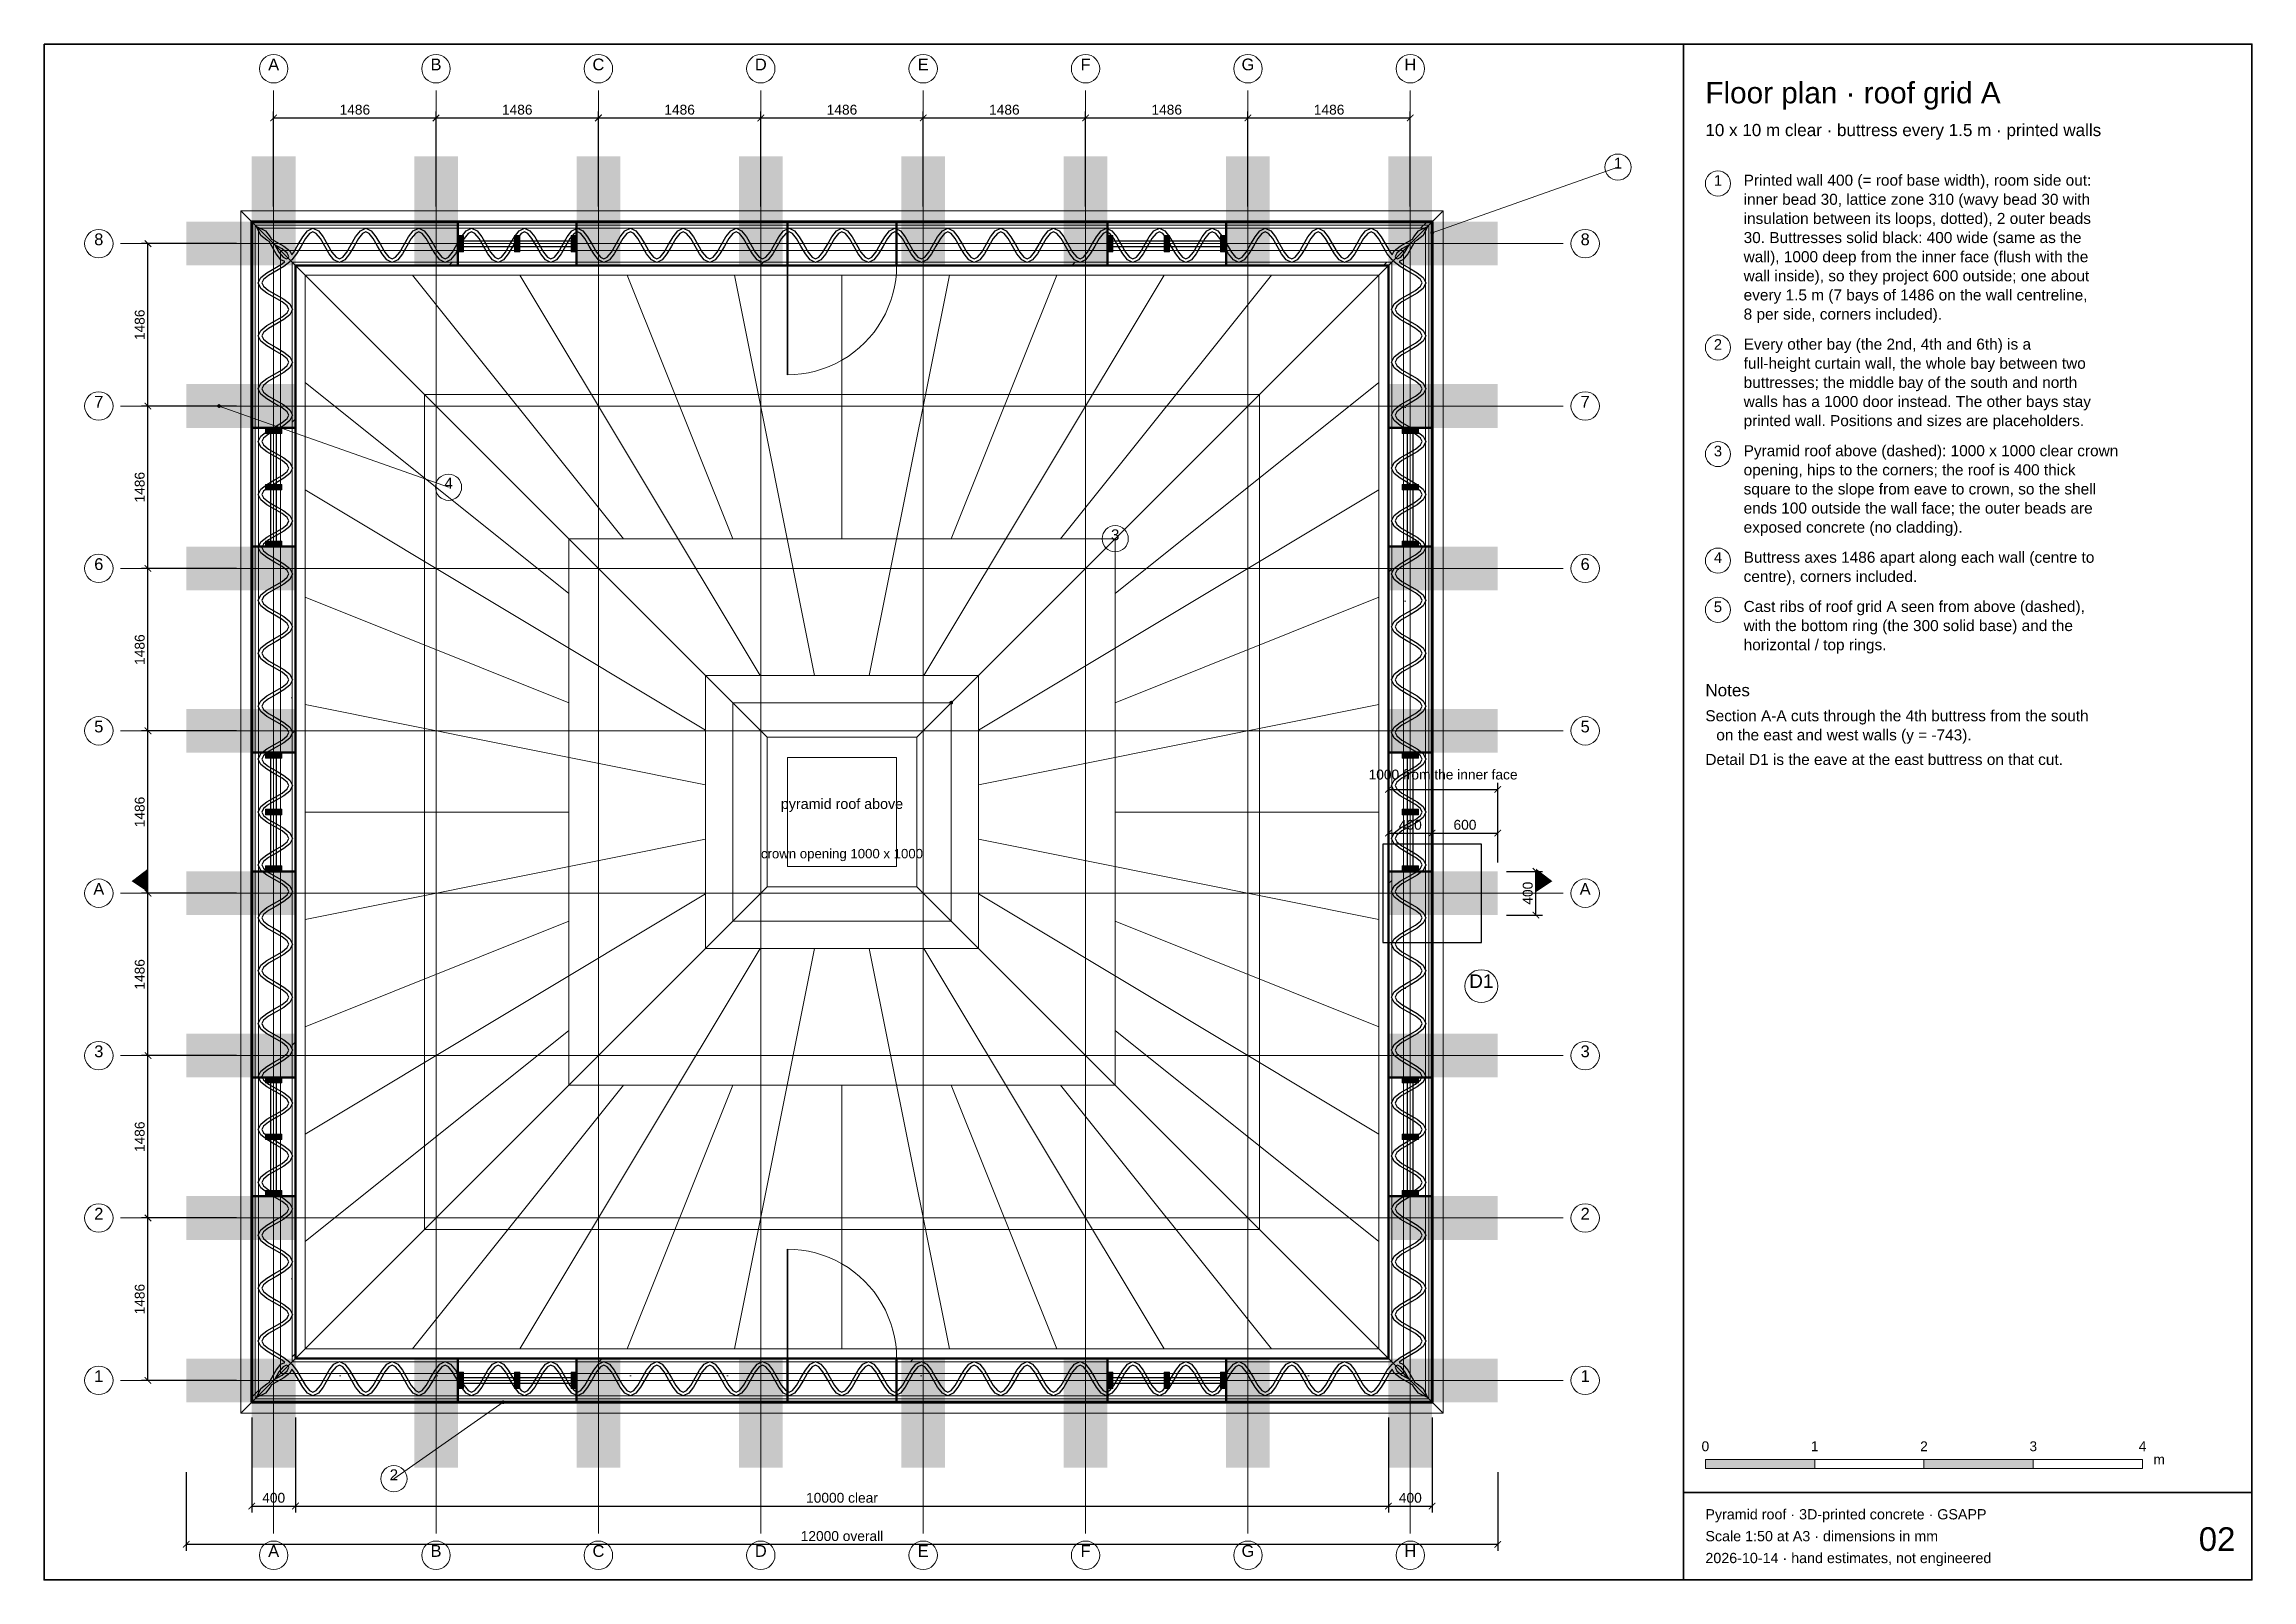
# Paper-space layout '02 floor-plan-grid-A' of a CAD drawing. Header units: millimetres. Extents: x 8 to 412, y 8 to 289.
# The model-space entities are those that its viewports show. They can reach past a viewport. Long polylines and large blocks are cut down to what shows.
import ezdxf
from ezdxf.enums import TextEntityAlignment as Align

# ---------------------------------------------------------------- set-up
doc = ezdxf.new("R2010")
doc.units = ezdxf.units.MM
doc.linetypes.add('DASHDOT', pattern=[3.556, 2.54, -0.508, 0, -0.508])
doc.linetypes.add('DASHED', pattern=[1.524, 1.27, -0.254])
for name, color, linetype, lineweight in [('ANNOTATION', 4, 'CONTINUOUS', 18), ('BUTTRESS-SOLID', 7, 'CONTINUOUS', 25), ('DIMS', 3, 'CONTINUOUS', 18), ('HATCH-INSULATION', 7, 'Continuous', 9), ('HATCH-PRINTED', 7, 'CONTINUOUS', 9), ('HIDDEN-AXIS', 8, 'DASHED', 18), ('LINES', 7, 'CONTINUOUS', 25), ('OUTLINE-CUT', 7, 'CONTINUOUS', 50), ('OUTLINE-FINE', 7, 'CONTINUOUS', 25), ('PRINTED-BEAD', 7, 'CONTINUOUS', 25), ('TEXT', 7, 'CONTINUOUS', 18), ('TITLEBLOCK', 7, 'CONTINUOUS', 18)]:
    doc.layers.add(name, color=color, linetype=linetype, lineweight=lineweight)
doc.styles.get("Standard").update_dxf_attribs({"font": 'arial.ttf'})
doc.dimstyles.new('PYR-1-50', dxfattribs={"dimscale": 50, "dimtxt": 1.8, "dimasz": 1.2, "dimexe": 1.2, "dimexo": 0.8, "dimgap": 0.6, "dimtad": 1, "dimdec": 0, "dimtxsty": 'Standard', "dimblk": 'ARCHTICK', "dimcen": 2.5, "dimclrd": 3, "dimclre": 3, "dimclrt": 7, "dimazin": 3, "dimtfac": 1, "dimtmove": 0, "dimatfit": 3})
pattern_1 = [(45, (0, 0), (-1425.35, 1425.35), [])]
pattern_2 = [(0, (0, 0), (442.913, 885.827), [0, -885.827])]

psp = doc.layouts.new('02 floor-plan-grid-A')

# ---------------------------------------------------------------- texts
at = {"layer": 'TITLEBLOCK'}
for s, height, p in [('Floor plan · roof grid A', 3.888, (312, 277)), ('10 x 10 m clear · buttress every 1.5 m · printed walls', 2.232, (312, 271.5)), ('Printed wall 400 (= roof base width), room side out:', 2.016, (319, 262.5)), ('inner bead 30, lattice zone 310 (wavy bead 30 with', 2.016, (319, 259)), ('30. Buttresses solid black: 400 wide (same as the', 2.016, (319, 252)), ('insulation between its loops, dotted), 2 outer beads', 2.016, (319, 255.5)), ('wall), 1000 deep from the inner face (flush with the', 2.016, (319, 248.5)), ('wall inside), so they project 600 outside; one about', 2.016, (319, 245)), ('every 1.5 m (7 bays of 1486 on the wall centreline,', 2.016, (319, 241.5)), ('8 per side, corners included).', 2.016, (319, 238)), ('Every other bay (the 2nd, 4th and 6th) is a', 2.016, (319, 232.5)), ('full-height curtain wall, the whole bay between two', 2.016, (319, 229)), ('buttresses; the middle bay of the south and north', 2.016, (319, 225.5)), ('walls has a 1000 door instead. The other bays stay', 2.016, (319, 222)), ('printed wall. Positions and sizes are placeholders.', 2.016, (319, 218.5)), ('Pyramid roof above (dashed): 1000 x 1000 clear crown', 2.016, (319, 213)), ('opening, hips to the corners; the roof is 400 thick', 2.016, (319, 209.5)), ('square to the slope from eave to crown, so the shell', 2.016, (319, 206)), ('ends 100 outside the wall face; the outer beads are', 2.016, (319, 202.5)), ('exposed concrete (no cladding).', 2.016, (319, 199)), ('Buttress axes 1486 apart along each wall (centre to', 2.016, (319, 193.5)), ('centre), corners included.', 2.016, (319, 190)), ('Cast ribs of roof grid A seen from above (dashed),', 2.016, (319, 184.5)), ('with the bottom ring (the 300 solid base) and the', 2.016, (319, 181)), ('horizontal / top rings.', 2.016, (319, 177.5)), ('Notes', 2.232, (312, 169)), ('Section A-A cuts through the 4th buttress from the south', 2.016, (312, 164.5)), ('on the east and west walls (y = -743).', 2.016, (314, 161)), ('Detail D1 is the eave at the east buttress on that cut.', 2.016, (312, 156.5)), ('m', 1.8, (394, 28.6)), ('Pyramid roof · 3D-printed concrete · GSAPP', 1.872, (312, 18.5)), ('Scale 1:50 at A3 · dimensions in mm', 1.872, (312, 14.5)), ('2026-10-14 · hand estimates, not engineered', 1.872, (312, 10.5))]:
    psp.add_text(s, height=height, dxfattribs=at).set_placement(p, align=Align.BOTTOM_LEFT)
for s, height, p in [('1', 1.94, (314.3, 262.5)), ('2', 1.94, (314.3, 232.5)), ('3', 1.94, (314.3, 213)), ('4', 1.94, (314.3, 193.5)), ('5', 1.94, (314.3, 184.5)), ('0', 1.8, (312, 31)), ('1', 1.8, (332, 31)), ('2', 1.8, (352, 31)), ('3', 1.8, (372, 31)), ('4', 1.8, (392, 31))]:
    psp.add_text(s, height=height, dxfattribs=at).set_placement(p, align=Align.BOTTOM_CENTER)
psp.add_text('02', height=4.32, dxfattribs=at).set_placement((409, 12), align=Align.BOTTOM_RIGHT)

msp = doc.modelspace()

# ---------------------------------------------------------------- texts
at = {"layer": 'ANNOTATION', "ltscale": 50}
for s, height, p in [('A', 107.6, (18880, 13683.2)), ('B', 107.6, (20365.7, 13683.2)), ('C', 107.6, (21851.4, 13683.2)), ('D', 107.6, (23337.1, 13683.2)), ('E', 107.6, (24822.9, 13683.2)), ('F', 107.6, (26308.6, 13683.2)), ('G', 107.6, (27794.3, 13683.2)), ('H', 107.6, (29280, 13683.2)), ('1', 99.4, (31180, 12786.8)), ('8', 107.6, (17280, 12083.2)), ('8', 107.6, (30880, 12083.2)), ('7', 107.6, (17280, 10597.5)), ('7', 107.6, (30880, 10597.5)), ('4', 99.4, (20480, 9858.2)), ('3', 99.4, (26580, 9386.8)), ('6', 107.6, (17280, 9111.8)), ('6', 107.6, (30880, 9111.8)), ('5', 107.6, (17280, 7626.1)), ('5', 107.6, (30880, 7626.1)), ('A', 107.6, (17280, 6140.3)), ('A', 107.6, (30880, 6140.3)), ('D1', 124.2, (29930, 5283.1)), ('3', 107.6, (17280, 4654.6)), ('3', 107.6, (30880, 4654.6)), ('2', 107.6, (17280, 3168.9)), ('2', 107.6, (30880, 3168.9)), ('1', 107.6, (17280, 1683.2)), ('1', 107.6, (30880, 1683.2)), ('2', 99.4, (19980, 786.8)), ('A', 107.6, (18880, 83.2)), ('B', 107.6, (20365.7, 83.2)), ('C', 107.6, (21851.4, 83.2)), ('D', 107.6, (23337.1, 83.2)), ('E', 107.6, (24822.9, 83.2)), ('F', 107.6, (26308.6, 83.2)), ('G', 107.6, (27794.3, 83.2)), ('H', 107.6, (29280, 83.2))]:
    msp.add_text(s, height=height, dxfattribs=at).set_placement(p, align=Align.BOTTOM_CENTER)
at = {"layer": 'TEXT', "ltscale": 50}
for s, height, p in [('pyramid roof above', 93.6, (24080, 6930)), ('crown opening 1000 x 1000', 86.4, (24080, 6480))]:
    msp.add_text(s, height=height, dxfattribs=at).set_placement(p, align=Align.BOTTOM_CENTER)

# ---------------------------------------------------------------- blocks, each defined once
blk = doc.blocks.new('_ARCHTICK')
at = {"color": 0, "linetype": 'BYBLOCK', "const_width": 0.15}
blk.add_lwpolyline([(-0.5, -0.5), (0.5, 0.5)], dxfattribs=at)

# ---------------------------------------------------------------- dimensions: what is measured, and where the dimension line sits
at = {"layer": 'DIMS'}
for base, p1, p2 in [((18880, 13280), (18880, 12430), (20365.7, 12430)), ((20365.7, 13280), (20365.7, 12430), (21851.4, 12430)), ((21851.4, 13280), (21851.4, 12430), (23337.1, 12430)), ((23337.1, 13280), (23337.1, 12430), (24822.9, 12430)), ((24822.9, 13280), (24822.9, 12430), (26308.6, 12430)), ((26308.6, 13280), (26308.6, 12430), (27794.3, 12430)), ((27794.3, 13280), (27794.3, 12430), (29280, 12430)), ((29080, 6737.1), (29080, 6427.1), (29480, 6427.1)), ((29480, 6737.1), (29480, 6427.1), (30080, 6427.1)), ((18680, 580), (18680, 1430), (19080, 1430)), ((29080, 580), (29080, 1430), (29480, 1430))]:
    msp.add_linear_dim(base=base, p1=p1, p2=p2, dimstyle='PYR-1-50', dxfattribs=at).render()
for base, p1, p2 in [((17730, 10644.3), (18580, 10644.3), (18580, 12130)), ((17730, 9158.6), (18580, 9158.6), (18580, 10644.3)), ((17730, 7672.9), (18580, 7672.9), (18580, 9158.6)), ((17730, 6187.1), (18580, 6187.1), (18580, 7672.9)), ((30430, 5987.1), (30120, 5987.1), (30120, 6387.1)), ((17730, 4701.4), (18580, 4701.4), (18580, 6187.1)), ((17730, 3215.7), (18580, 3215.7), (18580, 4701.4)), ((17730, 1730), (18580, 1730), (18580, 3215.7))]:
    msp.add_linear_dim(base=base, p1=p1, p2=p2, angle=90, dimstyle='PYR-1-50', dxfattribs=at).render()
for base, p1, p2, text in [((29080, 7137.1), (29080, 6737.1), (30080, 6737.1), '<> from the inner face'), ((19080, 580), (19080, 1430), (29080, 1430), '<> clear'), ((18080, 230), (18080, 930), (30080, 930), '<> overall')]:
    msp.add_linear_dim(base=base, p1=p1, p2=p2, text=text, dimstyle='PYR-1-50', dxfattribs=at).render()

# ---------------------------------------------------------------- hatches: boundary and pattern name
at = {"layer": 'ANNOTATION', "ltscale": 50}
h = msp.add_hatch(color=7, dxfattribs=at)
h.dxf.hatch_style = 1
edge = h.paths.add_edge_path()
edge.add_arc((29480, 12230), 17.5, 0, 360)
h = msp.add_hatch(color=7, dxfattribs=at)
h.dxf.hatch_style = 1
edge = h.paths.add_edge_path()
edge.add_arc((18380, 10644.3), 17.5, 0, 360)
h = msp.add_hatch(color=7, dxfattribs=at)
h.dxf.hatch_style = 1
edge = h.paths.add_edge_path()
edge.add_arc((25080, 7930), 17.5, 0, 360)
h = msp.add_hatch(color=7, dxfattribs=at)
h.dxf.hatch_style = 1
h.paths.add_polyline_path([(17730, 6197.1), (17730, 6412.1), (17580, 6297.1)])
h = msp.add_hatch(color=7, dxfattribs=at)
h.dxf.hatch_style = 1
h.paths.add_polyline_path([(30430, 6197.1), (30430, 6412.1), (30580, 6297.1)])
h = msp.add_hatch(color=7, dxfattribs=at)
h.dxf.hatch_style = 1
edge = h.paths.add_edge_path()
edge.add_arc((20980, 1530), 17.5, 0, 360)
at = {"layer": 'BUTTRESS-SOLID', "ltscale": 50}
h = msp.add_hatch(color=7, dxfattribs=at)
h.dxf.hatch_style = 1
h.paths.add_polyline_path([(18680, 11930), (18680, 12930), (19080, 12930), (19080, 11930)])
h = msp.add_hatch(color=7, dxfattribs=at)
h.dxf.hatch_style = 1
h.paths.add_polyline_path([(20565.7, 12930), (20565.7, 12335), (20565.7, 12335), (20565.7, 11930), (20165.7, 11930), (20165.7, 12930)])
h = msp.add_hatch(color=7, dxfattribs=at)
h.dxf.hatch_style = 1
h.paths.add_polyline_path([(22051.4, 12930), (22051.4, 11930), (21651.4, 11930), (21651.4, 12335), (21651.4, 12930)])
h = msp.add_hatch(color=7, dxfattribs=at)
h.dxf.hatch_style = 1
h.paths.add_polyline_path([(23137.1, 11930), (23137.1, 12930), (23537.1, 12930), (23537.1, 11930)])
h = msp.add_hatch(color=7, dxfattribs=at)
h.dxf.hatch_style = 1
h.paths.add_polyline_path([(24622.9, 11930), (24622.9, 12930), (25022.9, 12930), (25022.9, 11930)])
h = msp.add_hatch(color=7, dxfattribs=at)
h.dxf.hatch_style = 1
h.paths.add_polyline_path([(26508.6, 12335), (26508.6, 11930), (26108.6, 11930), (26108.6, 12930), (26508.6, 12930)])
h = msp.add_hatch(color=7, dxfattribs=at)
h.dxf.hatch_style = 1
h.paths.add_polyline_path([(27994.3, 11930), (27594.3, 11930), (27594.3, 12335), (27594.3, 12930), (27994.3, 12930)])
h = msp.add_hatch(color=7, dxfattribs=at)
h.dxf.hatch_style = 1
h.paths.add_polyline_path([(29080, 11930), (29080, 12930), (29480, 12930), (29480, 11930)])
h = msp.add_hatch(color=7, dxfattribs=at)
h.dxf.hatch_style = 1
h.paths.add_polyline_path([(18080, 11930), (18080, 12330), (19080, 12330), (19080, 11930)])
h = msp.add_hatch(color=7, dxfattribs=at)
h.dxf.hatch_style = 1
h.paths.add_polyline_path([(29080, 11930), (29080, 12330), (30080, 12330), (30080, 11930)])
h = msp.add_hatch(color=7, dxfattribs=at)
h.dxf.hatch_style = 1
h.paths.add_polyline_path([(20565.7, 12055), (20565.7, 12205), (20615.7, 12205), (20615.7, 12055)])
h = msp.add_hatch(color=7, dxfattribs=at)
h.dxf.hatch_style = 1
h.paths.add_polyline_path([(21083.6, 12055), (21083.6, 12205), (21133.6, 12205), (21133.6, 12055)])
h = msp.add_hatch(color=7, dxfattribs=at)
h.dxf.hatch_style = 1
h.paths.add_polyline_path([(21601.4, 12055), (21601.4, 12205), (21651.4, 12205), (21651.4, 12055)])
h = msp.add_hatch(color=7, dxfattribs=at)
h.dxf.hatch_style = 1
h.paths.add_polyline_path([(26558.6, 12205), (26558.6, 12055), (26508.6, 12055), (26508.6, 12205)])
h = msp.add_hatch(color=7, dxfattribs=at)
h.dxf.hatch_style = 1
h.paths.add_polyline_path([(27076.4, 12205), (27076.4, 12055), (27026.4, 12055), (27026.4, 12205)])
h = msp.add_hatch(color=7, dxfattribs=at)
h.dxf.hatch_style = 1
h.paths.add_polyline_path([(27594.3, 12205), (27594.3, 12055), (27544.3, 12055), (27544.3, 12205)])
h = msp.add_hatch(color=7, dxfattribs=at)
h.dxf.hatch_style = 1
h.paths.add_polyline_path([(18675, 10444.3), (18080, 10444.3), (18080, 10844.3), (19080, 10844.3), (19080, 10444.3)])
h = msp.add_hatch(color=7, dxfattribs=at)
h.dxf.hatch_style = 1
h.paths.add_polyline_path([(29485, 10444.3), (29080, 10444.3), (29080, 10844.3), (30080, 10844.3), (30080, 10444.3)])
h = msp.add_hatch(color=7, dxfattribs=at)
h.dxf.hatch_style = 1
h.paths.add_polyline_path([(18955, 10394.3), (18955, 10444.3), (18805, 10444.3), (18805, 10394.3)])
h = msp.add_hatch(color=7, dxfattribs=at)
h.dxf.hatch_style = 1
h.paths.add_polyline_path([(29355, 10394.3), (29205, 10394.3), (29205, 10444.3), (29355, 10444.3)])
h = msp.add_hatch(color=7, dxfattribs=at)
h.dxf.hatch_style = 1
h.paths.add_polyline_path([(18955, 9876.4), (18955, 9926.4), (18805, 9926.4), (18805, 9876.4)])
h = msp.add_hatch(color=7, dxfattribs=at)
h.dxf.hatch_style = 1
h.paths.add_polyline_path([(29355, 9876.4), (29205, 9876.4), (29205, 9926.4), (29355, 9926.4)])
h = msp.add_hatch(color=7, dxfattribs=at)
h.dxf.hatch_style = 1
h.paths.add_polyline_path([(18080, 8958.6), (18080, 9358.6), (18675, 9358.6), (19080, 9358.6), (19080, 8958.6)])
h = msp.add_hatch(color=7, dxfattribs=at)
h.dxf.hatch_style = 1
h.paths.add_polyline_path([(18955, 9358.6), (18955, 9408.6), (18805, 9408.6), (18805, 9358.6)])
h = msp.add_hatch(color=7, dxfattribs=at)
h.dxf.hatch_style = 1
h.paths.add_polyline_path([(30080, 8958.6), (29080, 8958.6), (29080, 9358.6), (29485, 9358.6), (30080, 9358.6)])
h = msp.add_hatch(color=7, dxfattribs=at)
h.dxf.hatch_style = 1
h.paths.add_polyline_path([(29355, 9358.6), (29205, 9358.6), (29205, 9408.6), (29355, 9408.6)])
h = msp.add_hatch(color=7, dxfattribs=at)
h.dxf.hatch_style = 1
h.paths.add_polyline_path([(18675, 7472.9), (18080, 7472.9), (18080, 7872.9), (19080, 7872.9), (19080, 7472.9)])
h = msp.add_hatch(color=7, dxfattribs=at)
h.dxf.hatch_style = 1
h.paths.add_polyline_path([(30080, 7472.9), (29485, 7472.9), (29080, 7472.9), (29080, 7872.9), (30080, 7872.9)])
h = msp.add_hatch(color=7, dxfattribs=at)
h.dxf.hatch_style = 1
h.paths.add_polyline_path([(18805, 7422.9), (18805, 7472.9), (18955, 7472.9), (18955, 7422.9)])
h = msp.add_hatch(color=7, dxfattribs=at)
h.dxf.hatch_style = 1
h.paths.add_polyline_path([(29205, 7422.9), (29205, 7472.9), (29355, 7472.9), (29355, 7422.9)])
h = msp.add_hatch(color=7, dxfattribs=at)
h.dxf.hatch_style = 1
h.paths.add_polyline_path([(18805, 6905), (18805, 6955), (18955, 6955), (18955, 6905)])
h = msp.add_hatch(color=7, dxfattribs=at)
h.dxf.hatch_style = 1
h.paths.add_polyline_path([(29205, 6905), (29205, 6955), (29355, 6955), (29355, 6905)])
h = msp.add_hatch(color=7, dxfattribs=at)
h.dxf.hatch_style = 1
h.paths.add_polyline_path([(18080, 5987.1), (18080, 6387.1), (18675, 6387.1), (19080, 6387.1), (19080, 5987.1)])
h = msp.add_hatch(color=7, dxfattribs=at)
h.dxf.hatch_style = 1
h.paths.add_polyline_path([(18805, 6387.1), (18805, 6437.1), (18955, 6437.1), (18955, 6387.1)])
h = msp.add_hatch(color=7, dxfattribs=at)
h.dxf.hatch_style = 1
h.paths.add_polyline_path([(30080, 5987.1), (29080, 5987.1), (29080, 6387.1), (29485, 6387.1), (30080, 6387.1)])
h = msp.add_hatch(color=7, dxfattribs=at)
h.dxf.hatch_style = 1
h.paths.add_polyline_path([(29205, 6387.1), (29205, 6437.1), (29355, 6437.1), (29355, 6387.1)])
h = msp.add_hatch(color=7, dxfattribs=at)
h.dxf.hatch_style = 1
h.paths.add_polyline_path([(18675, 4501.4), (18080, 4501.4), (18080, 4901.4), (19080, 4901.4), (19080, 4501.4)])
h = msp.add_hatch(color=7, dxfattribs=at)
h.dxf.hatch_style = 1
h.paths.add_polyline_path([(30080, 4501.4), (29485, 4501.4), (29080, 4501.4), (29080, 4901.4), (30080, 4901.4)])
h = msp.add_hatch(color=7, dxfattribs=at)
h.dxf.hatch_style = 1
h.paths.add_polyline_path([(18805, 4501.4), (18955, 4501.4), (18955, 4451.4), (18805, 4451.4)])
h = msp.add_hatch(color=7, dxfattribs=at)
h.dxf.hatch_style = 1
h.paths.add_polyline_path([(29205, 4501.4), (29355, 4501.4), (29355, 4451.4), (29205, 4451.4)])
h = msp.add_hatch(color=7, dxfattribs=at)
h.dxf.hatch_style = 1
h.paths.add_polyline_path([(18805, 3983.6), (18955, 3983.6), (18955, 3933.6), (18805, 3933.6)])
h = msp.add_hatch(color=7, dxfattribs=at)
h.dxf.hatch_style = 1
h.paths.add_polyline_path([(29205, 3983.6), (29355, 3983.6), (29355, 3933.6), (29205, 3933.6)])
h = msp.add_hatch(color=7, dxfattribs=at)
h.dxf.hatch_style = 1
h.paths.add_polyline_path([(18805, 3465.7), (18955, 3465.7), (18955, 3415.7), (18805, 3415.7)])
h = msp.add_hatch(color=7, dxfattribs=at)
h.dxf.hatch_style = 1
h.paths.add_polyline_path([(29205, 3465.7), (29355, 3465.7), (29355, 3415.7), (29205, 3415.7)])
h = msp.add_hatch(color=7, dxfattribs=at)
h.dxf.hatch_style = 1
h.paths.add_polyline_path([(19080, 3415.7), (19080, 3015.7), (18080, 3015.7), (18080, 3415.7), (18675, 3415.7), (18675, 3415.7)])
h = msp.add_hatch(color=7, dxfattribs=at)
h.dxf.hatch_style = 1
h.paths.add_polyline_path([(30080, 3415.7), (30080, 3015.7), (29080, 3015.7), (29080, 3415.7), (29485, 3415.7), (29485, 3415.7)])
h = msp.add_hatch(color=7, dxfattribs=at)
h.dxf.hatch_style = 1
h.paths.add_polyline_path([(18080, 1530), (18080, 1930), (19080, 1930), (19080, 1530)])
h = msp.add_hatch(color=7, dxfattribs=at)
h.dxf.hatch_style = 1
h.paths.add_polyline_path([(18680, 930), (18680, 1930), (19080, 1930), (19080, 930)])
h = msp.add_hatch(color=7, dxfattribs=at)
h.dxf.hatch_style = 1
h.paths.add_polyline_path([(20565.7, 1525), (20565.7, 930), (20165.7, 930), (20165.7, 1930), (20565.7, 1930), (20565.7, 1525)])
h = msp.add_hatch(color=7, dxfattribs=at)
h.dxf.hatch_style = 1
h.paths.add_polyline_path([(22051.4, 930), (21651.4, 930), (21651.4, 1525), (21651.4, 1930), (22051.4, 1930)])
h = msp.add_hatch(color=7, dxfattribs=at)
h.dxf.hatch_style = 1
h.paths.add_polyline_path([(23137.1, 930), (23137.1, 1930), (23537.1, 1930), (23537.1, 930)])
h = msp.add_hatch(color=7, dxfattribs=at)
h.dxf.hatch_style = 1
h.paths.add_polyline_path([(24622.9, 930), (24622.9, 1930), (25022.9, 1930), (25022.9, 930)])
h = msp.add_hatch(color=7, dxfattribs=at)
h.dxf.hatch_style = 1
h.paths.add_polyline_path([(26508.6, 1930), (26508.6, 1525), (26508.6, 930), (26108.6, 930), (26108.6, 1930)])
h = msp.add_hatch(color=7, dxfattribs=at)
h.dxf.hatch_style = 1
h.paths.add_polyline_path([(27994.3, 1930), (27994.3, 930), (27594.3, 930), (27594.3, 1525), (27594.3, 1930)])
h = msp.add_hatch(color=7, dxfattribs=at)
h.dxf.hatch_style = 1
h.paths.add_polyline_path([(29080, 1530), (29080, 1930), (30080, 1930), (30080, 1530)])
h = msp.add_hatch(color=7, dxfattribs=at)
h.dxf.hatch_style = 1
h.paths.add_polyline_path([(29080, 930), (29080, 1930), (29480, 1930), (29480, 930)])
h = msp.add_hatch(color=7, dxfattribs=at)
h.dxf.hatch_style = 1
h.paths.add_polyline_path([(20565.7, 1655), (20565.7, 1805), (20615.7, 1805), (20615.7, 1655)])
h = msp.add_hatch(color=7, dxfattribs=at)
h.dxf.hatch_style = 1
h.paths.add_polyline_path([(21083.6, 1655), (21083.6, 1805), (21133.6, 1805), (21133.6, 1655)])
h = msp.add_hatch(color=7, dxfattribs=at)
h.dxf.hatch_style = 1
h.paths.add_polyline_path([(21601.4, 1655), (21601.4, 1805), (21651.4, 1805), (21651.4, 1655)])
h = msp.add_hatch(color=7, dxfattribs=at)
h.dxf.hatch_style = 1
h.paths.add_polyline_path([(26558.6, 1805), (26558.6, 1655), (26508.6, 1655), (26508.6, 1805)])
h = msp.add_hatch(color=7, dxfattribs=at)
h.dxf.hatch_style = 1
h.paths.add_polyline_path([(27076.4, 1805), (27076.4, 1655), (27026.4, 1655), (27026.4, 1805)])
h = msp.add_hatch(color=7, dxfattribs=at)
h.dxf.hatch_style = 1
h.paths.add_polyline_path([(27594.3, 1805), (27594.3, 1655), (27544.3, 1655), (27544.3, 1805)])
at = {"layer": 'HATCH-INSULATION', "ltscale": 50}
h = msp.add_hatch(dxfattribs=at)
h.set_pattern_fill('DOTS', scale=23.622047)
h.set_pattern_definition(pattern_2)
h.paths.add_polyline_path([(18740, 12251.7), (18761.7, 12205.1), (18816.6, 12161.9), (18839.2, 12148.8), (18863, 12107.5), (18903.9, 12036.6), (18947.1, 11981.7), (18982.6, 11965.2), (18956.6, 11944.7), (18816.6, 11864), (18761.7, 11820.8), (18740, 11774.2)])
h = msp.add_hatch(dxfattribs=at)
h.set_pattern_fill('DOTS', scale=23.622047)
h.set_pattern_definition(pattern_2)
h.paths.add_polyline_path([(19235.8, 12270), (19189.2, 12248.3), (19146, 12193.4), (19105.1, 12122.5), (19065.3, 12053.4), (19044.8, 12027.4), (19028.3, 12062.9), (18973.4, 12106.1), (18861.2, 12170.8), (18848.1, 12193.4), (18804.9, 12248.3), (18758.3, 12270)])
h = msp.add_hatch(dxfattribs=at)
h.set_pattern_fill('DOTS', scale=23.622047)
h.set_pattern_definition(pattern_2)
h.paths.add_polyline_path([(19034.2, 11975.8), (19047, 11981.7), (19090.2, 12036.6), (19131.1, 12107.5), (19170.9, 12176.6), (19208.3, 12224.2), (19239.1, 12238.5), (19269.9, 12224.2), (19307.3, 12176.6), (19347.1, 12107.5), (19388, 12036.6), (19431.2, 11981.7), (19477.8, 11960), (19050, 11960), (19050, 11532.2), (19028.3, 11578.8), (18973.4, 11622), (18902.5, 11662.9), (18833.4, 11702.7), (18785.8, 11740.1), (18771.5, 11770.9), (18785.8, 11801.7), (18833.4, 11839.1), (18973.4, 11919.8), (19028.3, 11963)])
h = msp.add_hatch(dxfattribs=at)
h.set_pattern_fill('DOTS', scale=23.622047)
h.set_pattern_definition(pattern_2)
h.paths.add_polyline_path([(19242.4, 12270), (19719.9, 12270), (19673.3, 12248.3), (19630, 12193.4), (19589.2, 12122.5), (19549.4, 12053.4), (19511.9, 12005.8), (19481.1, 11991.5), (19450.4, 12005.8), (19412.9, 12053.4), (19373.1, 12122.5), (19332.2, 12193.4), (19289, 12248.3)])
h = msp.add_hatch(dxfattribs=at)
h.set_pattern_fill('DOTS', scale=23.622047)
h.set_pattern_definition(pattern_2)
h.paths.add_polyline_path([(19961.9, 11960), (19484.5, 11960), (19531, 11981.7), (19574.3, 12036.6), (19615.2, 12107.5), (19655, 12176.6), (19692.4, 12224.2), (19723.2, 12238.5), (19754, 12224.2), (19791.4, 12176.6), (19831.2, 12107.5), (19872.1, 12036.6), (19915.3, 11981.7)])
h = msp.add_hatch(dxfattribs=at)
h.set_pattern_fill('DOTS', scale=23.622047)
h.set_pattern_definition(pattern_2)
h.paths.add_polyline_path([(19726.5, 12270), (20204, 12270), (20157.4, 12248.3), (20114.1, 12193.4), (20073.3, 12122.5), (20033.5, 12053.4), (19996, 12005.8), (19965.2, 11991.5), (19934.5, 12005.8), (19897, 12053.4), (19857.2, 12122.5), (19816.3, 12193.4), (19773.1, 12248.3)])
h = msp.add_hatch(dxfattribs=at)
h.set_pattern_fill('DOTS', scale=23.622047)
h.set_pattern_definition(pattern_2)
h.paths.add_polyline_path([(20446, 11960), (19968.5, 11960), (20015.1, 11981.7), (20058.4, 12036.6), (20099.2, 12107.5), (20139, 12176.6), (20176.5, 12224.2), (20207.3, 12238.5), (20238, 12224.2), (20275.5, 12176.6), (20315.3, 12107.5), (20356.2, 12036.6), (20399.4, 11981.7)])
h = msp.add_hatch(dxfattribs=at)
h.set_pattern_fill('DOTS', scale=23.622047)
h.set_pattern_definition(pattern_2)
h.paths.add_polyline_path([(20210.6, 12270), (20565.7, 12270), (20565.7, 12137), (20557.3, 12122.5), (20517.5, 12053.4), (20480.1, 12005.8), (20449.3, 11991.5), (20418.5, 12005.8), (20381.1, 12053.4), (20341.3, 12122.5), (20300.4, 12193.4), (20257.2, 12248.3)])
h = msp.add_hatch(dxfattribs=at)
h.set_pattern_fill('DOTS', scale=23.622047)
h.set_pattern_definition(pattern_2)
h.paths.add_polyline_path([(21651.4, 12270), (21656.2, 12270), (21651.4, 12267.8)])
h = msp.add_hatch(dxfattribs=at)
h.set_pattern_fill('DOTS', scale=23.622047)
h.set_pattern_definition(pattern_2)
h.paths.add_polyline_path([(21651.4, 12234.7), (21659.5, 12238.5), (21690.3, 12224.2), (21727.8, 12176.6), (21767.6, 12107.5), (21808.5, 12036.6), (21851.7, 11981.7), (21898.3, 11960), (21651.4, 11960)])
h = msp.add_hatch(dxfattribs=at)
h.set_pattern_fill('DOTS', scale=23.622047)
h.set_pattern_definition(pattern_2)
h.paths.add_polyline_path([(21662.9, 12270), (22140.3, 12270), (22093.7, 12248.3), (22050.5, 12193.4), (22009.6, 12122.5), (21969.8, 12053.4), (21932.4, 12005.8), (21901.6, 11991.5), (21870.8, 12005.8), (21833.4, 12053.4), (21793.6, 12122.5), (21752.7, 12193.4), (21709.5, 12248.3)])
h = msp.add_hatch(dxfattribs=at)
h.set_pattern_fill('DOTS', scale=23.622047)
h.set_pattern_definition(pattern_2)
h.paths.add_polyline_path([(22382.4, 11960), (21904.9, 11960), (21951.5, 11981.7), (21994.7, 12036.6), (22035.6, 12107.5), (22075.4, 12176.6), (22112.9, 12224.2), (22143.6, 12238.5), (22174.4, 12224.2), (22211.9, 12176.6), (22251.7, 12107.5), (22292.5, 12036.6), (22335.8, 11981.7)])
h = msp.add_hatch(dxfattribs=at)
h.set_pattern_fill('DOTS', scale=23.622047)
h.set_pattern_definition(pattern_2)
h.paths.add_polyline_path([(22147, 12270), (22624.4, 12270), (22577.8, 12248.3), (22534.6, 12193.4), (22493.7, 12122.5), (22453.9, 12053.4), (22416.5, 12005.8), (22385.7, 11991.5), (22354.9, 12005.8), (22317.5, 12053.4), (22277.7, 12122.5), (22236.8, 12193.4), (22193.5, 12248.3)])
h = msp.add_hatch(dxfattribs=at)
h.set_pattern_fill('DOTS', scale=23.622047)
h.set_pattern_definition(pattern_2)
h.paths.add_polyline_path([(22866.5, 11960), (22389, 11960), (22435.6, 11981.7), (22478.8, 12036.6), (22519.7, 12107.5), (22559.5, 12176.6), (22597, 12224.2), (22627.7, 12238.5), (22658.5, 12224.2), (22696, 12176.6), (22735.8, 12107.5), (22776.6, 12036.6), (22819.9, 11981.7)])
h = msp.add_hatch(dxfattribs=at)
h.set_pattern_fill('DOTS', scale=23.622047)
h.set_pattern_definition(pattern_2)
h.paths.add_polyline_path([(22631, 12270), (23108.5, 12270), (23061.9, 12248.3), (23018.7, 12193.4), (22977.8, 12122.5), (22938, 12053.4), (22900.5, 12005.8), (22869.8, 11991.5), (22839, 12005.8), (22801.5, 12053.4), (22761.7, 12122.5), (22720.9, 12193.4), (22677.6, 12248.3)])
h = msp.add_hatch(dxfattribs=at)
h.set_pattern_fill('DOTS', scale=23.622047)
h.set_pattern_definition(pattern_2)
h.paths.add_polyline_path([(23350.5, 11960), (22873.1, 11960), (22919.7, 11981.7), (22962.9, 12036.6), (23003.8, 12107.5), (23043.6, 12176.6), (23081, 12224.2), (23111.8, 12238.5), (23142.6, 12224.2), (23180, 12176.6), (23219.8, 12107.5), (23260.7, 12036.6), (23304, 11981.7)])
h = msp.add_hatch(dxfattribs=at)
h.set_pattern_fill('DOTS', scale=23.622047)
h.set_pattern_definition(pattern_2)
h.paths.add_polyline_path([(23115.1, 12270), (23580, 12270), (23580, 12264.1), (23546, 12248.3), (23502.8, 12193.4), (23461.9, 12122.5), (23422.1, 12053.4), (23384.6, 12005.8), (23353.9, 11991.5), (23323.1, 12005.8), (23285.6, 12053.4), (23245.8, 12122.5), (23205, 12193.4), (23161.7, 12248.3)])
h = msp.add_hatch(dxfattribs=at)
h.set_pattern_fill('DOTS', scale=23.622047)
h.set_pattern_definition(pattern_2)
h.paths.add_polyline_path([(23527.7, 12176.6), (23565.1, 12224.2), (23580, 12231.1), (23580, 11960), (23357.2, 11960), (23403.8, 11981.7), (23447, 12036.6), (23487.9, 12107.5)])
h = msp.add_hatch(dxfattribs=at)
h.set_pattern_fill('DOTS', scale=23.622047)
h.set_pattern_definition(pattern_2)
h.paths.add_polyline_path([(24580, 12264.1), (24580, 12270), (25044.9, 12270), (24998.3, 12248.3), (24955, 12193.4), (24914.2, 12122.5), (24874.4, 12053.4), (24836.9, 12005.8), (24806.1, 11991.5), (24775.4, 12005.8), (24737.9, 12053.4), (24698.1, 12122.5), (24657.2, 12193.4), (24614, 12248.3)])
h = msp.add_hatch(dxfattribs=at)
h.set_pattern_fill('DOTS', scale=23.622047)
h.set_pattern_definition(pattern_2)
h.paths.add_polyline_path([(24580, 12231.1), (24594.9, 12224.2), (24632.3, 12176.6), (24672.1, 12107.5), (24713, 12036.6), (24756.2, 11981.7), (24802.8, 11960), (24580, 11960)])
h = msp.add_hatch(dxfattribs=at)
h.set_pattern_fill('DOTS', scale=23.622047)
h.set_pattern_definition(pattern_2)
h.paths.add_polyline_path([(25286.9, 11960), (24809.5, 11960), (24856, 11981.7), (24899.3, 12036.6), (24940.2, 12107.5), (24980, 12176.6), (25017.4, 12224.2), (25048.2, 12238.5), (25079, 12224.2), (25116.4, 12176.6), (25156.2, 12107.5), (25197.1, 12036.6), (25240.3, 11981.7)])
h = msp.add_hatch(dxfattribs=at)
h.set_pattern_fill('DOTS', scale=23.622047)
h.set_pattern_definition(pattern_2)
h.paths.add_polyline_path([(25529, 12270), (25482.4, 12248.3), (25439.1, 12193.4), (25358.5, 12053.4), (25321, 12005.8), (25290.2, 11991.5), (25259.5, 12005.8), (25222, 12053.4), (25182.2, 12122.5), (25141.3, 12193.4), (25098.1, 12248.3), (25051.5, 12270)])
h = msp.add_hatch(dxfattribs=at)
h.set_pattern_fill('DOTS', scale=23.622047)
h.set_pattern_definition(pattern_2)
h.paths.add_polyline_path([(25293.5, 11960), (25340.1, 11981.7), (25383.4, 12036.6), (25464, 12176.6), (25501.5, 12224.2), (25532.3, 12238.5), (25563, 12224.2), (25600.5, 12176.6), (25640.3, 12107.5), (25681.2, 12036.6), (25724.4, 11981.7), (25771, 11960)])
h = msp.add_hatch(dxfattribs=at)
h.set_pattern_fill('DOTS', scale=23.622047)
h.set_pattern_definition(pattern_2)
h.paths.add_polyline_path([(26013, 12270), (25966.5, 12248.3), (25923.2, 12193.4), (25842.5, 12053.4), (25805.1, 12005.8), (25774.3, 11991.5), (25743.5, 12005.8), (25706.1, 12053.4), (25666.3, 12122.5), (25625.4, 12193.4), (25582.2, 12248.3), (25535.6, 12270)])
h = msp.add_hatch(dxfattribs=at)
h.set_pattern_fill('DOTS', scale=23.622047)
h.set_pattern_definition(pattern_2)
h.paths.add_polyline_path([(25777.6, 11960), (25824.2, 11981.7), (25867.5, 12036.6), (25948.1, 12176.6), (25985.6, 12224.2), (26016.4, 12238.5), (26047.1, 12224.2), (26084.6, 12176.6), (26124.4, 12107.5), (26165.3, 12036.6), (26208.5, 11981.7), (26255.1, 11960)])
h = msp.add_hatch(dxfattribs=at)
h.set_pattern_fill('DOTS', scale=23.622047)
h.set_pattern_definition(pattern_2)
h.paths.add_polyline_path([(26019.7, 12270), (26497.1, 12270), (26450.5, 12248.3), (26407.3, 12193.4), (26366.4, 12122.5), (26326.6, 12053.4), (26289.2, 12005.8), (26258.4, 11991.5), (26227.6, 12005.8), (26190.2, 12053.4), (26150.4, 12122.5), (26109.5, 12193.4), (26066.3, 12248.3)])
h = msp.add_hatch(dxfattribs=at)
h.set_pattern_fill('DOTS', scale=23.622047)
h.set_pattern_definition(pattern_2)
h.paths.add_polyline_path([(26392.4, 12107.5), (26432.2, 12176.6), (26469.7, 12224.2), (26500.5, 12238.5), (26508.6, 12234.7), (26508.6, 11960), (26261.7, 11960), (26308.3, 11981.7), (26351.5, 12036.6)])
h = msp.add_hatch(dxfattribs=at)
h.set_pattern_fill('DOTS', scale=23.622047)
h.set_pattern_definition(pattern_2)
h.paths.add_polyline_path([(26503.8, 12270), (26508.6, 12270), (26508.6, 12267.8)])
h = msp.add_hatch(dxfattribs=at)
h.set_pattern_fill('DOTS', scale=23.622047)
h.set_pattern_definition(pattern_2)
h.paths.add_polyline_path([(27902.8, 12248.3), (27859.6, 12193.4), (27818.7, 12122.5), (27778.9, 12053.4), (27741.5, 12005.8), (27710.7, 11991.5), (27679.9, 12005.8), (27642.5, 12053.4), (27594.3, 12137), (27594.3, 12270), (27949.4, 12270)])
h = msp.add_hatch(dxfattribs=at)
h.set_pattern_fill('DOTS', scale=23.622047)
h.set_pattern_definition(pattern_2)
h.paths.add_polyline_path([(27714, 11960), (27760.6, 11981.7), (27803.8, 12036.6), (27844.7, 12107.5), (27884.5, 12176.6), (27922, 12224.2), (27952.7, 12238.5), (27983.5, 12224.2), (28021, 12176.6), (28101.6, 12036.6), (28144.9, 11981.7), (28191.5, 11960)])
h = msp.add_hatch(dxfattribs=at)
h.set_pattern_fill('DOTS', scale=23.622047)
h.set_pattern_definition(pattern_2)
h.paths.add_polyline_path([(28433.5, 12270), (28386.9, 12248.3), (28343.7, 12193.4), (28302.8, 12122.5), (28263, 12053.4), (28225.5, 12005.8), (28194.8, 11991.5), (28164, 12005.8), (28126.5, 12053.4), (28045.9, 12193.4), (28002.6, 12248.3), (27956, 12270)])
h = msp.add_hatch(dxfattribs=at)
h.set_pattern_fill('DOTS', scale=23.622047)
h.set_pattern_definition(pattern_2)
h.paths.add_polyline_path([(28198.1, 11960), (28244.7, 11981.7), (28287.9, 12036.6), (28328.8, 12107.5), (28368.6, 12176.6), (28406, 12224.2), (28436.8, 12238.5), (28467.6, 12224.2), (28505, 12176.6), (28585.7, 12036.6), (28629, 11981.7), (28675.5, 11960)])
h = msp.add_hatch(dxfattribs=at)
h.set_pattern_fill('DOTS', scale=23.622047)
h.set_pattern_definition(pattern_2)
h.paths.add_polyline_path([(28917.6, 12270), (28871, 12248.3), (28827.8, 12193.4), (28786.9, 12122.5), (28747.1, 12053.4), (28709.6, 12005.8), (28678.9, 11991.5), (28648.1, 12005.8), (28610.6, 12053.4), (28530, 12193.4), (28486.7, 12248.3), (28440.1, 12270)])
h = msp.add_hatch(dxfattribs=at)
h.set_pattern_fill('DOTS', scale=23.622047)
h.set_pattern_definition(pattern_2)
h.paths.add_polyline_path([(29125.8, 11975.8), (29131.7, 11963), (29186.6, 11919.8), (29257.5, 11878.9), (29326.6, 11839.1), (29374.2, 11801.7), (29388.5, 11770.9), (29374.2, 11740.1), (29326.6, 11702.7), (29257.5, 11662.9), (29186.6, 11622), (29131.7, 11578.8), (29110, 11532.2), (29110, 11960), (28682.2, 11960), (28728.8, 11981.7), (28772, 12036.6), (28812.9, 12107.5), (28852.7, 12176.6), (28890.1, 12224.2), (28920.9, 12238.5), (28951.7, 12224.2), (28989.1, 12176.6), (29069.8, 12036.6), (29113, 11981.7)])
h = msp.add_hatch(dxfattribs=at)
h.set_pattern_fill('DOTS', scale=23.622047)
h.set_pattern_definition(pattern_2)
h.paths.add_polyline_path([(29401.7, 12270), (29355.1, 12248.3), (29311.9, 12193.4), (29298.8, 12170.8), (29257.5, 12147), (29186.6, 12106.1), (29131.7, 12062.9), (29115.2, 12027.4), (29094.7, 12053.4), (29014, 12193.4), (28970.8, 12248.3), (28924.2, 12270)])
h = msp.add_hatch(dxfattribs=at)
h.set_pattern_fill('DOTS', scale=23.622047)
h.set_pattern_definition(pattern_2)
h.paths.add_polyline_path([(29420, 11774.2), (29398.3, 11820.8), (29343.4, 11864), (29272.5, 11904.9), (29203.4, 11944.7), (29177.4, 11965.2), (29212.9, 11981.7), (29256.1, 12036.6), (29320.8, 12148.8), (29343.4, 12161.9), (29398.3, 12205.1), (29420, 12251.7)])
h = msp.add_hatch(dxfattribs=at)
h.set_pattern_fill('DOTS', scale=23.622047)
h.set_pattern_definition(pattern_2)
h.paths.add_polyline_path([(18956.6, 12081.2), (19004.2, 12043.7), (19018.5, 12013), (19011.7, 11998.3), (18997, 11991.5), (18966.3, 12005.8), (18928.8, 12053.4), (18891.1, 12118.9)])
h = msp.add_hatch(dxfattribs=at)
h.set_pattern_fill('DOTS', scale=23.622047)
h.set_pattern_definition(pattern_2)
h.paths.add_polyline_path([(20565.7, 12076.9), (20565.7, 11960), (20452.6, 11960), (20499.2, 11981.7), (20542.5, 12036.6)])
h = msp.add_hatch(dxfattribs=at)
h.set_pattern_fill('DOTS', scale=23.622047)
h.set_pattern_definition(pattern_2)
h.paths.add_polyline_path([(27660.8, 11981.7), (27707.4, 11960), (27594.3, 11960), (27594.3, 12076.9), (27617.5, 12036.6)])
h = msp.add_hatch(dxfattribs=at)
h.set_pattern_fill('DOTS', scale=23.622047)
h.set_pattern_definition(pattern_2)
h.paths.add_polyline_path([(29231.2, 12053.4), (29193.7, 12005.8), (29163, 11991.5), (29148.3, 11998.3), (29141.5, 12013), (29155.8, 12043.7), (29203.4, 12081.2), (29268.9, 12118.9)])
h = msp.add_hatch(dxfattribs=at)
h.set_pattern_fill('DOTS', scale=23.622047)
h.set_pattern_definition(pattern_2)
h.paths.add_polyline_path([(18740, 11767.6), (18761.7, 11721), (18816.6, 11677.8), (18887.5, 11636.9), (18956.6, 11597.1), (19004.2, 11559.6), (19018.5, 11528.9), (19004.2, 11498.1), (18956.6, 11460.6), (18816.6, 11380), (18761.7, 11336.7), (18740, 11290.1)])
h = msp.add_hatch(dxfattribs=at)
h.set_pattern_fill('DOTS', scale=23.622047)
h.set_pattern_definition(pattern_2)
h.paths.add_polyline_path([(29420, 11767.6), (29420, 11290.1), (29398.3, 11336.7), (29343.4, 11380), (29272.5, 11420.8), (29203.4, 11460.6), (29155.8, 11498.1), (29141.5, 11528.9), (29155.8, 11559.6), (29203.4, 11597.1), (29272.5, 11636.9), (29343.4, 11677.8), (29398.3, 11721)])
h = msp.add_hatch(dxfattribs=at)
h.set_pattern_fill('DOTS', scale=23.622047)
h.set_pattern_definition(pattern_2)
h.paths.add_polyline_path([(19050, 11048.1), (19028.3, 11094.7), (18973.4, 11137.9), (18902.5, 11178.8), (18833.4, 11218.6), (18785.8, 11256), (18771.5, 11286.8), (18785.8, 11317.6), (18833.4, 11355), (18973.4, 11435.7), (19028.3, 11479), (19050, 11525.5)])
h = msp.add_hatch(dxfattribs=at)
h.set_pattern_fill('DOTS', scale=23.622047)
h.set_pattern_definition(pattern_2)
h.paths.add_polyline_path([(29110, 11048.1), (29110, 11525.5), (29131.7, 11479), (29186.6, 11435.7), (29257.5, 11394.8), (29326.6, 11355), (29374.2, 11317.6), (29388.5, 11286.8), (29374.2, 11256), (29326.6, 11218.6), (29257.5, 11178.8), (29186.6, 11137.9), (29131.7, 11094.7)])
h = msp.add_hatch(dxfattribs=at)
h.set_pattern_fill('DOTS', scale=23.622047)
h.set_pattern_definition(pattern_2)
h.paths.add_polyline_path([(18740, 11283.5), (18761.7, 11236.9), (18816.6, 11193.7), (18887.5, 11152.8), (18956.6, 11113), (19004.2, 11075.5), (19018.5, 11044.8), (19004.2, 11014), (18956.6, 10976.5), (18816.6, 10895.9), (18761.7, 10852.6), (18740, 10806)])
h = msp.add_hatch(dxfattribs=at)
h.set_pattern_fill('DOTS', scale=23.622047)
h.set_pattern_definition(pattern_2)
h.paths.add_polyline_path([(29420, 11283.5), (29420, 10806), (29398.3, 10852.6), (29343.4, 10895.9), (29272.5, 10936.7), (29203.4, 10976.5), (29155.8, 11014), (29141.5, 11044.8), (29155.8, 11075.5), (29203.4, 11113), (29272.5, 11152.8), (29343.4, 11193.7), (29398.3, 11236.9)])
h = msp.add_hatch(dxfattribs=at)
h.set_pattern_fill('DOTS', scale=23.622047)
h.set_pattern_definition(pattern_2)
h.paths.add_polyline_path([(19050, 10564), (19028.3, 10610.6), (18973.4, 10653.8), (18902.5, 10694.7), (18833.4, 10734.5), (18785.8, 10772), (18771.5, 10802.7), (18785.8, 10833.5), (18833.4, 10871), (18973.4, 10951.6), (19028.3, 10994.9), (19050, 11041.5)])
h = msp.add_hatch(dxfattribs=at)
h.set_pattern_fill('DOTS', scale=23.622047)
h.set_pattern_definition(pattern_2)
h.paths.add_polyline_path([(29110, 10564), (29110, 11041.5), (29131.7, 10994.9), (29186.6, 10951.6), (29257.5, 10910.8), (29326.6, 10871), (29374.2, 10833.5), (29388.5, 10802.7), (29374.2, 10772), (29326.6, 10734.5), (29257.5, 10694.7), (29186.6, 10653.8), (29131.7, 10610.6)])
h = msp.add_hatch(dxfattribs=at)
h.set_pattern_fill('DOTS', scale=23.622047)
h.set_pattern_definition(pattern_2)
h.paths.add_polyline_path([(18740, 10799.4), (18761.7, 10752.8), (18816.6, 10709.6), (18887.5, 10668.7), (18956.6, 10628.9), (19004.2, 10591.5), (19018.5, 10560.7), (19004.2, 10529.9), (18956.6, 10492.5), (18873, 10444.3), (18740, 10444.3)])
h = msp.add_hatch(dxfattribs=at)
h.set_pattern_fill('DOTS', scale=23.622047)
h.set_pattern_definition(pattern_2)
h.paths.add_polyline_path([(29420, 10799.4), (29420, 10444.3), (29287, 10444.3), (29272.5, 10452.7), (29203.4, 10492.5), (29155.8, 10529.9), (29141.5, 10560.7), (29155.8, 10591.5), (29203.4, 10628.9), (29272.5, 10668.7), (29343.4, 10709.6), (29398.3, 10752.8)])
h = msp.add_hatch(dxfattribs=at)
h.set_pattern_fill('DOTS', scale=23.622047)
h.set_pattern_definition(pattern_2)
h.paths.add_polyline_path([(18973.4, 10467.5), (19028.3, 10510.8), (19050, 10557.4), (19050, 10444.3), (18933.1, 10444.3)])
h = msp.add_hatch(dxfattribs=at)
h.set_pattern_fill('DOTS', scale=23.622047)
h.set_pattern_definition(pattern_2)
h.paths.add_polyline_path([(29226.9, 10444.3), (29110, 10444.3), (29110, 10557.4), (29131.7, 10510.8), (29186.6, 10467.5)])
h = msp.add_hatch(dxfattribs=at)
h.set_pattern_fill('DOTS', scale=23.622047)
h.set_pattern_definition(pattern_2)
h.paths.add_polyline_path([(18740, 9353.8), (18740, 9358.6), (18742.2, 9358.6)])
h = msp.add_hatch(dxfattribs=at)
h.set_pattern_fill('DOTS', scale=23.622047)
h.set_pattern_definition(pattern_2)
h.paths.add_polyline_path([(18740, 8869.7), (18740, 9347.1), (18761.7, 9300.5), (18816.6, 9257.3), (18887.5, 9216.4), (18956.6, 9176.6), (19004.2, 9139.2), (19018.5, 9108.4), (19004.2, 9077.6), (18956.6, 9040.2), (18887.5, 9000.4), (18816.6, 8959.5), (18761.7, 8916.3)])
h = msp.add_hatch(dxfattribs=at)
h.set_pattern_fill('DOTS', scale=23.622047)
h.set_pattern_definition(pattern_2)
h.paths.add_polyline_path([(19050, 9111.7), (19028.3, 9158.3), (18973.4, 9201.5), (18902.5, 9242.4), (18833.4, 9282.2), (18785.8, 9319.7), (18771.5, 9350.5), (18775.3, 9358.6), (19050, 9358.6)])
h = msp.add_hatch(dxfattribs=at)
h.set_pattern_fill('DOTS', scale=23.622047)
h.set_pattern_definition(pattern_2)
h.paths.add_polyline_path([(29110, 9111.7), (29110, 9358.6), (29384.7, 9358.6), (29388.5, 9350.5), (29374.2, 9319.7), (29326.6, 9282.2), (29257.5, 9242.4), (29186.6, 9201.5), (29131.7, 9158.3)])
h = msp.add_hatch(dxfattribs=at)
h.set_pattern_fill('DOTS', scale=23.622047)
h.set_pattern_definition(pattern_2)
h.paths.add_polyline_path([(29420, 9347.1), (29420, 8869.7), (29398.3, 8916.3), (29343.4, 8959.5), (29272.5, 9000.4), (29203.4, 9040.2), (29155.8, 9077.6), (29141.5, 9108.4), (29155.8, 9139.2), (29203.4, 9176.6), (29272.5, 9216.4), (29343.4, 9257.3), (29398.3, 9300.5)])
h = msp.add_hatch(dxfattribs=at)
h.set_pattern_fill('DOTS', scale=23.622047)
h.set_pattern_definition(pattern_2)
h.paths.add_polyline_path([(29420, 9353.8), (29417.8, 9358.6), (29420, 9358.6)])
h = msp.add_hatch(dxfattribs=at)
h.set_pattern_fill('DOTS', scale=23.622047)
h.set_pattern_definition(pattern_2)
h.paths.add_polyline_path([(19050, 8627.6), (19028.3, 8674.2), (18973.4, 8717.5), (18833.4, 8798.1), (18785.8, 8835.6), (18771.5, 8866.4), (18785.8, 8897.1), (18833.4, 8934.6), (18902.5, 8974.4), (18973.4, 9015.3), (19028.3, 9058.5), (19050, 9105.1)])
h = msp.add_hatch(dxfattribs=at)
h.set_pattern_fill('DOTS', scale=23.622047)
h.set_pattern_definition(pattern_2)
h.paths.add_polyline_path([(29110, 8627.6), (29110, 9105.1), (29131.7, 9058.5), (29186.6, 9015.3), (29257.5, 8974.4), (29326.6, 8934.6), (29374.2, 8897.1), (29388.5, 8866.4), (29374.2, 8835.6), (29326.6, 8798.1), (29257.5, 8758.3), (29186.6, 8717.5), (29131.7, 8674.2)])
h = msp.add_hatch(dxfattribs=at)
h.set_pattern_fill('DOTS', scale=23.622047)
h.set_pattern_definition(pattern_2)
h.paths.add_polyline_path([(18740, 8863), (18761.7, 8816.5), (18816.6, 8773.2), (18956.6, 8692.5), (19004.2, 8655.1), (19018.5, 8624.3), (19004.2, 8593.5), (18956.6, 8556.1), (18887.5, 8516.3), (18816.6, 8475.4), (18761.7, 8432.2), (18740, 8385.6)])
h = msp.add_hatch(dxfattribs=at)
h.set_pattern_fill('DOTS', scale=23.622047)
h.set_pattern_definition(pattern_2)
h.paths.add_polyline_path([(29420, 8863), (29420, 8385.6), (29398.3, 8432.2), (29343.4, 8475.4), (29272.5, 8516.3), (29203.4, 8556.1), (29155.8, 8593.5), (29141.5, 8624.3), (29155.8, 8655.1), (29203.4, 8692.5), (29272.5, 8732.3), (29343.4, 8773.2), (29398.3, 8816.5)])
h = msp.add_hatch(dxfattribs=at)
h.set_pattern_fill('DOTS', scale=23.622047)
h.set_pattern_definition(pattern_2)
h.paths.add_polyline_path([(19050, 8143.5), (19028.3, 8190.1), (18973.4, 8233.4), (18833.4, 8314), (18785.8, 8351.5), (18771.5, 8382.3), (18785.8, 8413), (18833.4, 8450.5), (18902.5, 8490.3), (18973.4, 8531.2), (19028.3, 8574.4), (19050, 8621)])
h = msp.add_hatch(dxfattribs=at)
h.set_pattern_fill('DOTS', scale=23.622047)
h.set_pattern_definition(pattern_2)
h.paths.add_polyline_path([(29110, 8143.5), (29110, 8621), (29131.7, 8574.4), (29186.6, 8531.2), (29257.5, 8490.3), (29326.6, 8450.5), (29374.2, 8413), (29388.5, 8382.3), (29374.2, 8351.5), (29326.6, 8314), (29257.5, 8274.2), (29186.6, 8233.4), (29131.7, 8190.1)])
h = msp.add_hatch(dxfattribs=at)
h.set_pattern_fill('DOTS', scale=23.622047)
h.set_pattern_definition(pattern_2)
h.paths.add_polyline_path([(18740, 8379), (18761.7, 8332.4), (18816.6, 8289.1), (18956.6, 8208.5), (19004.2, 8171), (19018.5, 8140.2), (19004.2, 8109.5), (18956.6, 8072), (18887.5, 8032.2), (18816.6, 7991.3), (18761.7, 7948.1), (18740, 7901.5)])
h = msp.add_hatch(dxfattribs=at)
h.set_pattern_fill('DOTS', scale=23.622047)
h.set_pattern_definition(pattern_2)
h.paths.add_polyline_path([(29420, 8379), (29420, 7901.5), (29398.3, 7948.1), (29343.4, 7991.3), (29272.5, 8032.2), (29203.4, 8072), (29155.8, 8109.5), (29141.5, 8140.2), (29155.8, 8171), (29203.4, 8208.5), (29272.5, 8248.3), (29343.4, 8289.1), (29398.3, 8332.4)])
h = msp.add_hatch(dxfattribs=at)
h.set_pattern_fill('DOTS', scale=23.622047)
h.set_pattern_definition(pattern_2)
h.paths.add_polyline_path([(19050, 8136.9), (19050, 7659.5), (19028.3, 7706), (18973.4, 7749.3), (18902.5, 7790.2), (18833.4, 7830), (18785.8, 7867.4), (18771.5, 7898.2), (18785.8, 7929), (18833.4, 7966.4), (18902.5, 8006.2), (18973.4, 8047.1), (19028.3, 8090.3)])
h = msp.add_hatch(dxfattribs=at)
h.set_pattern_fill('DOTS', scale=23.622047)
h.set_pattern_definition(pattern_2)
h.paths.add_polyline_path([(29110, 7659.5), (29110, 8136.9), (29131.7, 8090.3), (29186.6, 8047.1), (29257.5, 8006.2), (29326.6, 7966.4), (29374.2, 7929), (29388.5, 7898.2), (29374.2, 7867.4), (29326.6, 7830), (29257.5, 7790.2), (29186.6, 7749.3), (29131.7, 7706)])
h = msp.add_hatch(dxfattribs=at)
h.set_pattern_fill('DOTS', scale=23.622047)
h.set_pattern_definition(pattern_2)
h.paths.add_polyline_path([(18740, 7472.9), (18740, 7894.9), (18761.7, 7848.3), (18816.6, 7805), (18887.5, 7764.2), (18956.6, 7724.4), (19004.2, 7686.9), (19018.5, 7656.1), (19004.2, 7625.4), (18956.6, 7587.9), (18887.5, 7548.1), (18816.6, 7507.2), (18772.9, 7472.9)])
h = msp.add_hatch(dxfattribs=at)
h.set_pattern_fill('DOTS', scale=23.622047)
h.set_pattern_definition(pattern_2)
h.paths.add_polyline_path([(29420, 7894.9), (29420, 7472.9), (29387.1, 7472.9), (29343.4, 7507.2), (29272.5, 7548.1), (29203.4, 7587.9), (29155.8, 7625.4), (29141.5, 7656.1), (29155.8, 7686.9), (29203.4, 7724.4), (29272.5, 7764.2), (29343.4, 7805), (29398.3, 7848.3)])
h = msp.add_hatch(dxfattribs=at)
h.set_pattern_fill('DOTS', scale=23.622047)
h.set_pattern_definition(pattern_2)
h.paths.add_polyline_path([(19050, 7652.8), (19050, 7472.9), (18821.4, 7472.9), (18833.4, 7482.3), (18902.5, 7522.1), (18973.4, 7563), (19028.3, 7606.2)])
h = msp.add_hatch(dxfattribs=at)
h.set_pattern_fill('DOTS', scale=23.622047)
h.set_pattern_definition(pattern_2)
h.paths.add_polyline_path([(29326.6, 7482.3), (29338.6, 7472.9), (29110, 7472.9), (29110, 7652.8), (29131.7, 7606.2), (29186.6, 7563), (29257.5, 7522.1)])
h = msp.add_hatch(dxfattribs=at)
h.set_pattern_fill('DOTS', scale=23.622047)
h.set_pattern_definition(pattern_2)
h.paths.add_polyline_path([(18740, 5965.1), (18740, 6387.1), (18772.9, 6387.1), (18816.6, 6352.8), (18887.5, 6311.9), (18956.6, 6272.1), (19004.2, 6234.6), (19018.5, 6203.9), (19004.2, 6173.1), (18956.6, 6135.6), (18887.5, 6095.8), (18816.6, 6055), (18761.7, 6011.7)])
h = msp.add_hatch(dxfattribs=at)
h.set_pattern_fill('DOTS', scale=23.622047)
h.set_pattern_definition(pattern_2)
h.paths.add_polyline_path([(19028.3, 6253.8), (18973.4, 6297), (18902.5, 6337.9), (18833.4, 6377.7), (18821.4, 6387.1), (19050, 6387.1), (19050, 6207.2)])
h = msp.add_hatch(dxfattribs=at)
h.set_pattern_fill('DOTS', scale=23.622047)
h.set_pattern_definition(pattern_2)
h.paths.add_polyline_path([(29110, 6207.2), (29110, 6387.1), (29338.6, 6387.1), (29326.6, 6377.7), (29257.5, 6337.9), (29186.6, 6297), (29131.7, 6253.8)])
h = msp.add_hatch(dxfattribs=at)
h.set_pattern_fill('DOTS', scale=23.622047)
h.set_pattern_definition(pattern_2)
h.paths.add_polyline_path([(29420, 6387.1), (29420, 5965.1), (29398.3, 6011.7), (29343.4, 6055), (29272.5, 6095.8), (29203.4, 6135.6), (29155.8, 6173.1), (29141.5, 6203.9), (29155.8, 6234.6), (29203.4, 6272.1), (29272.5, 6311.9), (29343.4, 6352.8), (29387.1, 6387.1)])
h = msp.add_hatch(dxfattribs=at)
h.set_pattern_fill('DOTS', scale=23.622047)
h.set_pattern_definition(pattern_2)
h.paths.add_polyline_path([(19050, 6200.5), (19050, 5723.1), (19028.3, 5769.7), (18973.4, 5812.9), (18902.5, 5853.8), (18833.4, 5893.6), (18785.8, 5931), (18771.5, 5961.8), (18785.8, 5992.6), (18833.4, 6030), (18902.5, 6069.8), (18973.4, 6110.7), (19028.3, 6154)])
h = msp.add_hatch(dxfattribs=at)
h.set_pattern_fill('DOTS', scale=23.622047)
h.set_pattern_definition(pattern_2)
h.paths.add_polyline_path([(29110, 5723.1), (29110, 6200.5), (29131.7, 6154), (29186.6, 6110.7), (29257.5, 6069.8), (29326.6, 6030), (29374.2, 5992.6), (29388.5, 5961.8), (29374.2, 5931), (29326.6, 5893.6), (29257.5, 5853.8), (29186.6, 5812.9), (29131.7, 5769.7)])
h = msp.add_hatch(dxfattribs=at)
h.set_pattern_fill('DOTS', scale=23.622047)
h.set_pattern_definition(pattern_2)
h.paths.add_polyline_path([(18740, 5481), (18740, 5958.5), (18761.7, 5911.9), (18816.6, 5868.7), (18887.5, 5827.8), (18956.6, 5788), (19004.2, 5750.5), (19018.5, 5719.8), (19004.2, 5689), (18956.6, 5651.5), (18887.5, 5611.7), (18816.6, 5570.9), (18761.7, 5527.6)])
h = msp.add_hatch(dxfattribs=at)
h.set_pattern_fill('DOTS', scale=23.622047)
h.set_pattern_definition(pattern_2)
h.paths.add_polyline_path([(29420, 5481), (29398.3, 5527.6), (29343.4, 5570.9), (29203.4, 5651.5), (29155.8, 5689), (29141.5, 5719.8), (29155.8, 5750.5), (29203.4, 5788), (29272.5, 5827.8), (29343.4, 5868.7), (29398.3, 5911.9), (29420, 5958.5)])
h = msp.add_hatch(dxfattribs=at)
h.set_pattern_fill('DOTS', scale=23.622047)
h.set_pattern_definition(pattern_2)
h.paths.add_polyline_path([(19050, 5716.5), (19050, 5239), (19028.3, 5285.6), (18973.4, 5328.8), (18902.5, 5369.7), (18833.4, 5409.5), (18785.8, 5447), (18771.5, 5477.7), (18785.8, 5508.5), (18833.4, 5546), (18902.5, 5585.8), (18973.4, 5626.6), (19028.3, 5669.9)])
h = msp.add_hatch(dxfattribs=at)
h.set_pattern_fill('DOTS', scale=23.622047)
h.set_pattern_definition(pattern_2)
h.paths.add_polyline_path([(29110, 5716.5), (29131.7, 5669.9), (29186.6, 5626.6), (29326.6, 5546), (29374.2, 5508.5), (29388.5, 5477.7), (29374.2, 5447), (29326.6, 5409.5), (29257.5, 5369.7), (29186.6, 5328.8), (29131.7, 5285.6), (29110, 5239)])
h = msp.add_hatch(dxfattribs=at)
h.set_pattern_fill('DOTS', scale=23.622047)
h.set_pattern_definition(pattern_2)
h.paths.add_polyline_path([(18740, 4997), (18740, 5474.4), (18761.7, 5427.8), (18816.6, 5384.6), (18887.5, 5343.7), (18956.6, 5303.9), (19004.2, 5266.5), (19018.5, 5235.7), (19004.2, 5204.9), (18956.6, 5167.5), (18887.5, 5127.7), (18816.6, 5086.8), (18761.7, 5043.5)])
h = msp.add_hatch(dxfattribs=at)
h.set_pattern_fill('DOTS', scale=23.622047)
h.set_pattern_definition(pattern_2)
h.paths.add_polyline_path([(29420, 4997), (29398.3, 5043.5), (29343.4, 5086.8), (29203.4, 5167.5), (29155.8, 5204.9), (29141.5, 5235.7), (29155.8, 5266.5), (29203.4, 5303.9), (29272.5, 5343.7), (29343.4, 5384.6), (29398.3, 5427.8), (29420, 5474.4)])
h = msp.add_hatch(dxfattribs=at)
h.set_pattern_fill('DOTS', scale=23.622047)
h.set_pattern_definition(pattern_2)
h.paths.add_polyline_path([(19050, 5232.4), (19050, 4754.9), (19028.3, 4801.5), (18973.4, 4844.7), (18902.5, 4885.6), (18833.4, 4925.4), (18785.8, 4962.9), (18771.5, 4993.6), (18785.8, 5024.4), (18833.4, 5061.9), (18902.5, 5101.7), (18973.4, 5142.5), (19028.3, 5185.8)])
h = msp.add_hatch(dxfattribs=at)
h.set_pattern_fill('DOTS', scale=23.622047)
h.set_pattern_definition(pattern_2)
h.paths.add_polyline_path([(29110, 5232.4), (29131.7, 5185.8), (29186.6, 5142.5), (29326.6, 5061.9), (29374.2, 5024.4), (29388.5, 4993.6), (29374.2, 4962.9), (29326.6, 4925.4), (29257.5, 4885.6), (29186.6, 4844.7), (29131.7, 4801.5), (29110, 4754.9)])
h = msp.add_hatch(dxfattribs=at)
h.set_pattern_fill('DOTS', scale=23.622047)
h.set_pattern_definition(pattern_2)
h.paths.add_polyline_path([(18740, 4512.9), (18740, 4990.3), (18761.7, 4943.7), (18816.6, 4900.5), (18887.5, 4859.6), (18956.6, 4819.8), (19004.2, 4782.4), (19018.5, 4751.6), (19004.2, 4720.8), (18956.6, 4683.4), (18887.5, 4643.6), (18816.6, 4602.7), (18761.7, 4559.5)])
h = msp.add_hatch(dxfattribs=at)
h.set_pattern_fill('DOTS', scale=23.622047)
h.set_pattern_definition(pattern_2)
h.paths.add_polyline_path([(29420, 4990.3), (29420, 4512.9), (29398.3, 4559.5), (29343.4, 4602.7), (29272.5, 4643.6), (29203.4, 4683.4), (29155.8, 4720.8), (29141.5, 4751.6), (29155.8, 4782.4), (29203.4, 4819.8), (29272.5, 4859.6), (29343.4, 4900.5), (29398.3, 4943.7)])
h = msp.add_hatch(dxfattribs=at)
h.set_pattern_fill('DOTS', scale=23.622047)
h.set_pattern_definition(pattern_2)
h.paths.add_polyline_path([(19050, 4748.3), (19050, 4501.4), (18775.3, 4501.4), (18771.5, 4509.5), (18785.8, 4540.3), (18833.4, 4577.8), (18902.5, 4617.6), (18973.4, 4658.5), (19028.3, 4701.7)])
h = msp.add_hatch(dxfattribs=at)
h.set_pattern_fill('DOTS', scale=23.622047)
h.set_pattern_definition(pattern_2)
h.paths.add_polyline_path([(29257.5, 4617.6), (29326.6, 4577.8), (29374.2, 4540.3), (29388.5, 4509.5), (29384.7, 4501.4), (29110, 4501.4), (29110, 4748.3), (29131.7, 4701.7), (29186.6, 4658.5)])
h = msp.add_hatch(dxfattribs=at)
h.set_pattern_fill('DOTS', scale=23.622047)
h.set_pattern_definition(pattern_2)
h.paths.add_polyline_path([(18740, 4501.4), (18740, 4506.2), (18742.2, 4501.4)])
h = msp.add_hatch(dxfattribs=at)
h.set_pattern_fill('DOTS', scale=23.622047)
h.set_pattern_definition(pattern_2)
h.paths.add_polyline_path([(29417.8, 4501.4), (29420, 4506.2), (29420, 4501.4)])
h = msp.add_hatch(dxfattribs=at)
h.set_pattern_fill('DOTS', scale=23.622047)
h.set_pattern_definition(pattern_2)
h.paths.add_polyline_path([(18740, 3060.6), (18740, 3415.7), (18873, 3415.7), (18887.5, 3407.3), (18956.6, 3367.5), (19004.2, 3330.1), (19018.5, 3299.3), (19004.2, 3268.5), (18956.6, 3231.1), (18887.5, 3191.3), (18816.6, 3150.4), (18761.7, 3107.2)])
h = msp.add_hatch(dxfattribs=at)
h.set_pattern_fill('DOTS', scale=23.622047)
h.set_pattern_definition(pattern_2)
h.paths.add_polyline_path([(19050, 3296), (19050, 2818.5), (19028.3, 2865.1), (18973.4, 2908.4), (18902.5, 2949.2), (18833.4, 2989), (18785.8, 3026.5), (18771.5, 3057.3), (18785.8, 3088), (18833.4, 3125.5), (18902.5, 3165.3), (18973.4, 3206.2), (19028.3, 3249.4)])
h = msp.add_hatch(dxfattribs=at)
h.set_pattern_fill('DOTS', scale=23.622047)
h.set_pattern_definition(pattern_2)
h.paths.add_polyline_path([(18973.4, 3392.5), (18933.1, 3415.7), (19050, 3415.7), (19050, 3302.6), (19028.3, 3349.2)])
h = msp.add_hatch(dxfattribs=at)
h.set_pattern_fill('DOTS', scale=23.622047)
h.set_pattern_definition(pattern_2)
h.paths.add_polyline_path([(29186.6, 3392.5), (29131.7, 3349.2), (29110, 3302.6), (29110, 3415.7), (29226.9, 3415.7)])
h = msp.add_hatch(dxfattribs=at)
h.set_pattern_fill('DOTS', scale=23.622047)
h.set_pattern_definition(pattern_2)
h.paths.add_polyline_path([(29110, 3296), (29131.7, 3249.4), (29186.6, 3206.2), (29257.5, 3165.3), (29326.6, 3125.5), (29374.2, 3088), (29388.5, 3057.3), (29374.2, 3026.5), (29326.6, 2989), (29186.6, 2908.4), (29131.7, 2865.1), (29110, 2818.5)])
h = msp.add_hatch(dxfattribs=at)
h.set_pattern_fill('DOTS', scale=23.622047)
h.set_pattern_definition(pattern_2)
h.paths.add_polyline_path([(29398.3, 3107.2), (29343.4, 3150.4), (29272.5, 3191.3), (29203.4, 3231.1), (29155.8, 3268.5), (29141.5, 3299.3), (29155.8, 3330.1), (29203.4, 3367.5), (29287, 3415.7), (29420, 3415.7), (29420, 3060.6)])
h = msp.add_hatch(dxfattribs=at)
h.set_pattern_fill('DOTS', scale=23.622047)
h.set_pattern_definition(pattern_2)
h.paths.add_polyline_path([(18740, 2576.5), (18740, 3054), (18761.7, 3007.4), (18816.6, 2964.1), (18887.5, 2923.3), (18956.6, 2883.5), (19004.2, 2846), (19018.5, 2815.2), (19004.2, 2784.5), (18956.6, 2747), (18887.5, 2707.2), (18816.6, 2666.3), (18761.7, 2623.1)])
h = msp.add_hatch(dxfattribs=at)
h.set_pattern_fill('DOTS', scale=23.622047)
h.set_pattern_definition(pattern_2)
h.paths.add_polyline_path([(29420, 2576.5), (29398.3, 2623.1), (29343.4, 2666.3), (29272.5, 2707.2), (29203.4, 2747), (29155.8, 2784.5), (29141.5, 2815.2), (29155.8, 2846), (29203.4, 2883.5), (29343.4, 2964.1), (29398.3, 3007.4), (29420, 3054)])
h = msp.add_hatch(dxfattribs=at)
h.set_pattern_fill('DOTS', scale=23.622047)
h.set_pattern_definition(pattern_2)
h.paths.add_polyline_path([(19050, 2811.9), (19050, 2334.5), (19028.3, 2381), (18973.4, 2424.3), (18902.5, 2465.2), (18833.4, 2505), (18785.8, 2542.4), (18771.5, 2573.2), (18785.8, 2604), (18833.4, 2641.4), (18902.5, 2681.2), (18973.4, 2722.1), (19028.3, 2765.3)])
h = msp.add_hatch(dxfattribs=at)
h.set_pattern_fill('DOTS', scale=23.622047)
h.set_pattern_definition(pattern_2)
h.paths.add_polyline_path([(29110, 2811.9), (29131.7, 2765.3), (29186.6, 2722.1), (29257.5, 2681.2), (29326.6, 2641.4), (29374.2, 2604), (29388.5, 2573.2), (29374.2, 2542.4), (29326.6, 2505), (29186.6, 2424.3), (29131.7, 2381), (29110, 2334.5)])
h = msp.add_hatch(dxfattribs=at)
h.set_pattern_fill('DOTS', scale=23.622047)
h.set_pattern_definition(pattern_2)
h.paths.add_polyline_path([(18740, 2092.4), (18740, 2569.9), (18761.7, 2523.3), (18816.6, 2480), (18887.5, 2439.2), (18956.6, 2399.4), (19004.2, 2361.9), (19018.5, 2331.1), (19004.2, 2300.4), (18956.6, 2262.9), (18887.5, 2223.1), (18816.6, 2182.2), (18761.7, 2139)])
h = msp.add_hatch(dxfattribs=at)
h.set_pattern_fill('DOTS', scale=23.622047)
h.set_pattern_definition(pattern_2)
h.paths.add_polyline_path([(29420, 2092.4), (29398.3, 2139), (29343.4, 2182.2), (29272.5, 2223.1), (29203.4, 2262.9), (29155.8, 2300.4), (29141.5, 2331.1), (29155.8, 2361.9), (29203.4, 2399.4), (29343.4, 2480), (29398.3, 2523.3), (29420, 2569.9)])
h = msp.add_hatch(dxfattribs=at)
h.set_pattern_fill('DOTS', scale=23.622047)
h.set_pattern_definition(pattern_2)
h.paths.add_polyline_path([(19034.2, 1884.2), (19028.3, 1897), (18973.4, 1940.2), (18902.5, 1981.1), (18833.4, 2020.9), (18785.8, 2058.3), (18771.5, 2089.1), (18785.8, 2119.9), (18833.4, 2157.3), (18902.5, 2197.1), (18973.4, 2238), (19028.3, 2281.2), (19050, 2327.8), (19050, 1900), (19477.8, 1900), (19431.2, 1878.3), (19388, 1823.4), (19347.1, 1752.5), (19307.3, 1683.4), (19269.9, 1635.8), (19239.1, 1621.5), (19208.3, 1635.8), (19170.9, 1683.4), (19090.2, 1823.4), (19047, 1878.3)])
h = msp.add_hatch(dxfattribs=at)
h.set_pattern_fill('DOTS', scale=23.622047)
h.set_pattern_definition(pattern_2)
h.paths.add_polyline_path([(29113, 1878.3), (29069.8, 1823.4), (29028.9, 1752.5), (28989.1, 1683.4), (28951.7, 1635.8), (28920.9, 1621.5), (28890.1, 1635.8), (28852.7, 1683.4), (28812.9, 1752.5), (28772, 1823.4), (28728.8, 1878.3), (28682.2, 1900), (29110, 1900), (29110, 2327.8), (29131.7, 2281.2), (29186.6, 2238), (29257.5, 2197.1), (29326.6, 2157.3), (29374.2, 2119.9), (29388.5, 2089.1), (29374.2, 2058.3), (29326.6, 2020.9), (29186.6, 1940.2), (29131.7, 1897), (29125.8, 1884.2)])
h = msp.add_hatch(dxfattribs=at)
h.set_pattern_fill('DOTS', scale=23.622047)
h.set_pattern_definition(pattern_2)
h.paths.add_polyline_path([(18740, 2085.8), (18761.7, 2039.2), (18816.6, 1996), (18887.5, 1955.1), (18956.6, 1915.3), (18982.6, 1894.8), (18947.1, 1878.3), (18903.9, 1823.4), (18839.2, 1711.2), (18816.6, 1698.1), (18761.7, 1654.9), (18740, 1608.3)])
h = msp.add_hatch(dxfattribs=at)
h.set_pattern_fill('DOTS', scale=23.622047)
h.set_pattern_definition(pattern_2)
h.paths.add_polyline_path([(29420, 1608.3), (29398.3, 1654.9), (29343.4, 1698.1), (29320.8, 1711.2), (29297, 1752.5), (29256.1, 1823.4), (29212.9, 1878.3), (29177.4, 1894.8), (29203.4, 1915.3), (29343.4, 1996), (29398.3, 2039.2), (29420, 2085.8)])
h = msp.add_hatch(dxfattribs=at)
h.set_pattern_fill('DOTS', scale=23.622047)
h.set_pattern_definition(pattern_2)
h.paths.add_polyline_path([(18758.3, 1590), (18804.9, 1611.7), (18848.1, 1666.6), (18861.2, 1689.2), (18902.5, 1713), (18973.4, 1753.9), (19028.3, 1797.1), (19044.8, 1832.6), (19065.3, 1806.6), (19146, 1666.6), (19189.2, 1611.7), (19235.8, 1590)])
h = msp.add_hatch(dxfattribs=at)
h.set_pattern_fill('DOTS', scale=23.622047)
h.set_pattern_definition(pattern_2)
h.paths.add_polyline_path([(19018.5, 1847), (19004.2, 1816.3), (18956.6, 1778.8), (18891.1, 1741.1), (18928.8, 1806.6), (18966.3, 1854.2), (18997, 1868.5), (19011.7, 1861.7)])
h = msp.add_hatch(dxfattribs=at)
h.set_pattern_fill('DOTS', scale=23.622047)
h.set_pattern_definition(pattern_2)
h.paths.add_polyline_path([(19242.4, 1590), (19289, 1611.7), (19332.2, 1666.6), (19373.1, 1737.5), (19412.9, 1806.6), (19450.4, 1854.2), (19481.1, 1868.5), (19511.9, 1854.2), (19549.4, 1806.6), (19630, 1666.6), (19673.3, 1611.7), (19719.9, 1590)])
h = msp.add_hatch(dxfattribs=at)
h.set_pattern_fill('DOTS', scale=23.622047)
h.set_pattern_definition(pattern_2)
h.paths.add_polyline_path([(19961.9, 1900), (19915.3, 1878.3), (19872.1, 1823.4), (19831.2, 1752.5), (19791.4, 1683.4), (19754, 1635.8), (19723.2, 1621.5), (19692.4, 1635.8), (19655, 1683.4), (19574.3, 1823.4), (19531, 1878.3), (19484.5, 1900)])
h = msp.add_hatch(dxfattribs=at)
h.set_pattern_fill('DOTS', scale=23.622047)
h.set_pattern_definition(pattern_2)
h.paths.add_polyline_path([(19726.5, 1590), (19773.1, 1611.7), (19816.3, 1666.6), (19857.2, 1737.5), (19897, 1806.6), (19934.5, 1854.2), (19965.2, 1868.5), (19996, 1854.2), (20033.5, 1806.6), (20114.1, 1666.6), (20157.4, 1611.7), (20204, 1590)])
h = msp.add_hatch(dxfattribs=at)
h.set_pattern_fill('DOTS', scale=23.622047)
h.set_pattern_definition(pattern_2)
h.paths.add_polyline_path([(20446, 1900), (20399.4, 1878.3), (20356.2, 1823.4), (20315.3, 1752.5), (20275.5, 1683.4), (20238, 1635.8), (20207.3, 1621.5), (20176.5, 1635.8), (20139, 1683.4), (20058.4, 1823.4), (20015.1, 1878.3), (19968.5, 1900)])
h = msp.add_hatch(dxfattribs=at)
h.set_pattern_fill('DOTS', scale=23.622047)
h.set_pattern_definition(pattern_2)
h.paths.add_polyline_path([(20257.2, 1611.7), (20300.4, 1666.6), (20341.3, 1737.5), (20381.1, 1806.6), (20418.5, 1854.2), (20449.3, 1868.5), (20480.1, 1854.2), (20517.5, 1806.6), (20565.7, 1723), (20565.7, 1590), (20210.6, 1590)])
h = msp.add_hatch(dxfattribs=at)
h.set_pattern_fill('DOTS', scale=23.622047)
h.set_pattern_definition(pattern_2)
h.paths.add_polyline_path([(20499.2, 1878.3), (20452.6, 1900), (20565.7, 1900), (20565.7, 1783.1), (20542.5, 1823.4)])
h = msp.add_hatch(dxfattribs=at)
h.set_pattern_fill('DOTS', scale=23.622047)
h.set_pattern_definition(pattern_2)
h.paths.add_polyline_path([(21767.6, 1752.5), (21727.8, 1683.4), (21690.3, 1635.8), (21659.5, 1621.5), (21651.4, 1625.3), (21651.4, 1900), (21898.3, 1900), (21851.7, 1878.3), (21808.5, 1823.4)])
h = msp.add_hatch(dxfattribs=at)
h.set_pattern_fill('DOTS', scale=23.622047)
h.set_pattern_definition(pattern_2)
h.paths.add_polyline_path([(22140.3, 1590), (21662.9, 1590), (21709.5, 1611.7), (21752.7, 1666.6), (21793.6, 1737.5), (21833.4, 1806.6), (21870.8, 1854.2), (21901.6, 1868.5), (21932.4, 1854.2), (21969.8, 1806.6), (22009.6, 1737.5), (22050.5, 1666.6), (22093.7, 1611.7)])
h = msp.add_hatch(dxfattribs=at)
h.set_pattern_fill('DOTS', scale=23.622047)
h.set_pattern_definition(pattern_2)
h.paths.add_polyline_path([(22382.4, 1900), (22335.8, 1878.3), (22292.5, 1823.4), (22211.9, 1683.4), (22174.4, 1635.8), (22143.6, 1621.5), (22112.9, 1635.8), (22075.4, 1683.4), (22035.6, 1752.5), (21994.7, 1823.4), (21951.5, 1878.3), (21904.9, 1900)])
h = msp.add_hatch(dxfattribs=at)
h.set_pattern_fill('DOTS', scale=23.622047)
h.set_pattern_definition(pattern_2)
h.paths.add_polyline_path([(22147, 1590), (22193.5, 1611.7), (22236.8, 1666.6), (22317.5, 1806.6), (22354.9, 1854.2), (22385.7, 1868.5), (22416.5, 1854.2), (22453.9, 1806.6), (22493.7, 1737.5), (22534.6, 1666.6), (22577.8, 1611.7), (22624.4, 1590)])
h = msp.add_hatch(dxfattribs=at)
h.set_pattern_fill('DOTS', scale=23.622047)
h.set_pattern_definition(pattern_2)
h.paths.add_polyline_path([(22866.5, 1900), (22819.9, 1878.3), (22776.6, 1823.4), (22696, 1683.4), (22658.5, 1635.8), (22627.7, 1621.5), (22597, 1635.8), (22559.5, 1683.4), (22519.7, 1752.5), (22478.8, 1823.4), (22435.6, 1878.3), (22389, 1900)])
h = msp.add_hatch(dxfattribs=at)
h.set_pattern_fill('DOTS', scale=23.622047)
h.set_pattern_definition(pattern_2)
h.paths.add_polyline_path([(22631, 1590), (22677.6, 1611.7), (22720.9, 1666.6), (22801.5, 1806.6), (22839, 1854.2), (22869.8, 1868.5), (22900.5, 1854.2), (22938, 1806.6), (22977.8, 1737.5), (23018.7, 1666.6), (23061.9, 1611.7), (23108.5, 1590)])
h = msp.add_hatch(dxfattribs=at)
h.set_pattern_fill('DOTS', scale=23.622047)
h.set_pattern_definition(pattern_2)
h.paths.add_polyline_path([(22873.1, 1900), (23350.5, 1900), (23304, 1878.3), (23260.7, 1823.4), (23219.8, 1752.5), (23180, 1683.4), (23142.6, 1635.8), (23111.8, 1621.5), (23081, 1635.8), (23043.6, 1683.4), (23003.8, 1752.5), (22962.9, 1823.4), (22919.7, 1878.3)])
h = msp.add_hatch(dxfattribs=at)
h.set_pattern_fill('DOTS', scale=23.622047)
h.set_pattern_definition(pattern_2)
h.paths.add_polyline_path([(23580, 1595.9), (23580, 1590), (23115.1, 1590), (23161.7, 1611.7), (23205, 1666.6), (23245.8, 1737.5), (23285.6, 1806.6), (23323.1, 1854.2), (23353.9, 1868.5), (23384.6, 1854.2), (23422.1, 1806.6), (23461.9, 1737.5), (23502.8, 1666.6), (23546, 1611.7)])
h = msp.add_hatch(dxfattribs=at)
h.set_pattern_fill('DOTS', scale=23.622047)
h.set_pattern_definition(pattern_2)
h.paths.add_polyline_path([(23487.9, 1752.5), (23447, 1823.4), (23403.8, 1878.3), (23357.2, 1900), (23580, 1900), (23580, 1628.9), (23565.1, 1635.8), (23527.7, 1683.4)])
h = msp.add_hatch(dxfattribs=at)
h.set_pattern_fill('DOTS', scale=23.622047)
h.set_pattern_definition(pattern_2)
h.paths.add_polyline_path([(24632.3, 1683.4), (24594.9, 1635.8), (24580, 1628.9), (24580, 1900), (24802.8, 1900), (24756.2, 1878.3), (24713, 1823.4), (24672.1, 1752.5)])
h = msp.add_hatch(dxfattribs=at)
h.set_pattern_fill('DOTS', scale=23.622047)
h.set_pattern_definition(pattern_2)
h.paths.add_polyline_path([(25044.9, 1590), (24580, 1590), (24580, 1595.9), (24614, 1611.7), (24657.2, 1666.6), (24698.1, 1737.5), (24737.9, 1806.6), (24775.4, 1854.2), (24806.1, 1868.5), (24836.9, 1854.2), (24874.4, 1806.6), (24914.2, 1737.5), (24955, 1666.6), (24998.3, 1611.7)])
h = msp.add_hatch(dxfattribs=at)
h.set_pattern_fill('DOTS', scale=23.622047)
h.set_pattern_definition(pattern_2)
h.paths.add_polyline_path([(24809.5, 1900), (25286.9, 1900), (25240.3, 1878.3), (25197.1, 1823.4), (25156.2, 1752.5), (25116.4, 1683.4), (25079, 1635.8), (25048.2, 1621.5), (25017.4, 1635.8), (24980, 1683.4), (24940.2, 1752.5), (24899.3, 1823.4), (24856, 1878.3)])
h = msp.add_hatch(dxfattribs=at)
h.set_pattern_fill('DOTS', scale=23.622047)
h.set_pattern_definition(pattern_2)
h.paths.add_polyline_path([(25529, 1590), (25051.5, 1590), (25098.1, 1611.7), (25141.3, 1666.6), (25182.2, 1737.5), (25222, 1806.6), (25259.5, 1854.2), (25290.2, 1868.5), (25321, 1854.2), (25358.5, 1806.6), (25398.3, 1737.5), (25439.1, 1666.6), (25482.4, 1611.7)])
h = msp.add_hatch(dxfattribs=at)
h.set_pattern_fill('DOTS', scale=23.622047)
h.set_pattern_definition(pattern_2)
h.paths.add_polyline_path([(25293.5, 1900), (25771, 1900), (25724.4, 1878.3), (25681.2, 1823.4), (25640.3, 1752.5), (25600.5, 1683.4), (25563, 1635.8), (25532.3, 1621.5), (25501.5, 1635.8), (25464, 1683.4), (25424.2, 1752.5), (25383.4, 1823.4), (25340.1, 1878.3)])
h = msp.add_hatch(dxfattribs=at)
h.set_pattern_fill('DOTS', scale=23.622047)
h.set_pattern_definition(pattern_2)
h.paths.add_polyline_path([(26013, 1590), (25535.6, 1590), (25582.2, 1611.7), (25625.4, 1666.6), (25666.3, 1737.5), (25706.1, 1806.6), (25743.5, 1854.2), (25774.3, 1868.5), (25805.1, 1854.2), (25842.5, 1806.6), (25882.3, 1737.5), (25923.2, 1666.6), (25966.5, 1611.7)])
h = msp.add_hatch(dxfattribs=at)
h.set_pattern_fill('DOTS', scale=23.622047)
h.set_pattern_definition(pattern_2)
h.paths.add_polyline_path([(25777.6, 1900), (26255.1, 1900), (26208.5, 1878.3), (26165.3, 1823.4), (26124.4, 1752.5), (26084.6, 1683.4), (26047.1, 1635.8), (26016.4, 1621.5), (25985.6, 1635.8), (25948.1, 1683.4), (25908.3, 1752.5), (25867.5, 1823.4), (25824.2, 1878.3)])
h = msp.add_hatch(dxfattribs=at)
h.set_pattern_fill('DOTS', scale=23.622047)
h.set_pattern_definition(pattern_2)
h.paths.add_polyline_path([(26497.1, 1590), (26019.7, 1590), (26066.3, 1611.7), (26109.5, 1666.6), (26150.4, 1737.5), (26190.2, 1806.6), (26227.6, 1854.2), (26258.4, 1868.5), (26289.2, 1854.2), (26326.6, 1806.6), (26366.4, 1737.5), (26407.3, 1666.6), (26450.5, 1611.7)])
h = msp.add_hatch(dxfattribs=at)
h.set_pattern_fill('DOTS', scale=23.622047)
h.set_pattern_definition(pattern_2)
h.paths.add_polyline_path([(26500.5, 1621.5), (26469.7, 1635.8), (26432.2, 1683.4), (26392.4, 1752.5), (26351.5, 1823.4), (26308.3, 1878.3), (26261.7, 1900), (26508.6, 1900), (26508.6, 1625.3)])
h = msp.add_hatch(dxfattribs=at)
h.set_pattern_fill('DOTS', scale=23.622047)
h.set_pattern_definition(pattern_2)
h.paths.add_polyline_path([(27617.5, 1823.4), (27594.3, 1783.1), (27594.3, 1900), (27707.4, 1900), (27660.8, 1878.3)])
h = msp.add_hatch(dxfattribs=at)
h.set_pattern_fill('DOTS', scale=23.622047)
h.set_pattern_definition(pattern_2)
h.paths.add_polyline_path([(27949.4, 1590), (27594.3, 1590), (27594.3, 1723), (27602.7, 1737.5), (27642.5, 1806.6), (27679.9, 1854.2), (27710.7, 1868.5), (27741.5, 1854.2), (27778.9, 1806.6), (27818.7, 1737.5), (27859.6, 1666.6), (27902.8, 1611.7)])
h = msp.add_hatch(dxfattribs=at)
h.set_pattern_fill('DOTS', scale=23.622047)
h.set_pattern_definition(pattern_2)
h.paths.add_polyline_path([(27714, 1900), (28191.5, 1900), (28144.9, 1878.3), (28101.6, 1823.4), (28060.8, 1752.5), (28021, 1683.4), (27983.5, 1635.8), (27952.7, 1621.5), (27922, 1635.8), (27884.5, 1683.4), (27844.7, 1752.5), (27803.8, 1823.4), (27760.6, 1878.3)])
h = msp.add_hatch(dxfattribs=at)
h.set_pattern_fill('DOTS', scale=23.622047)
h.set_pattern_definition(pattern_2)
h.paths.add_polyline_path([(28433.5, 1590), (27956, 1590), (28002.6, 1611.7), (28045.9, 1666.6), (28086.7, 1737.5), (28126.5, 1806.6), (28164, 1854.2), (28194.8, 1868.5), (28225.5, 1854.2), (28263, 1806.6), (28302.8, 1737.5), (28343.7, 1666.6), (28386.9, 1611.7)])
h = msp.add_hatch(dxfattribs=at)
h.set_pattern_fill('DOTS', scale=23.622047)
h.set_pattern_definition(pattern_2)
h.paths.add_polyline_path([(28198.1, 1900), (28675.5, 1900), (28629, 1878.3), (28585.7, 1823.4), (28544.8, 1752.5), (28505, 1683.4), (28467.6, 1635.8), (28436.8, 1621.5), (28406, 1635.8), (28368.6, 1683.4), (28328.8, 1752.5), (28287.9, 1823.4), (28244.7, 1878.3)])
h = msp.add_hatch(dxfattribs=at)
h.set_pattern_fill('DOTS', scale=23.622047)
h.set_pattern_definition(pattern_2)
h.paths.add_polyline_path([(28917.6, 1590), (28440.1, 1590), (28486.7, 1611.7), (28530, 1666.6), (28570.8, 1737.5), (28610.6, 1806.6), (28648.1, 1854.2), (28678.9, 1868.5), (28709.6, 1854.2), (28747.1, 1806.6), (28786.9, 1737.5), (28827.8, 1666.6), (28871, 1611.7)])
h = msp.add_hatch(dxfattribs=at)
h.set_pattern_fill('DOTS', scale=23.622047)
h.set_pattern_definition(pattern_2)
h.paths.add_polyline_path([(28924.2, 1590), (28970.8, 1611.7), (29014, 1666.6), (29054.9, 1737.5), (29094.7, 1806.6), (29115.2, 1832.6), (29131.7, 1797.1), (29186.6, 1753.9), (29298.8, 1689.2), (29311.9, 1666.6), (29355.1, 1611.7), (29401.7, 1590)])
h = msp.add_hatch(dxfattribs=at)
h.set_pattern_fill('DOTS', scale=23.622047)
h.set_pattern_definition(pattern_2)
h.paths.add_polyline_path([(29163, 1868.5), (29193.7, 1854.2), (29231.2, 1806.6), (29268.9, 1741.1), (29203.4, 1778.8), (29155.8, 1816.3), (29141.5, 1847), (29148.3, 1861.7)])
h = msp.add_hatch(dxfattribs=at)
h.set_pattern_fill('DOTS', scale=23.622047)
h.set_pattern_definition(pattern_2)
h.paths.add_polyline_path([(21651.4, 1592.2), (21656.2, 1590), (21651.4, 1590)])
h = msp.add_hatch(dxfattribs=at)
h.set_pattern_fill('DOTS', scale=23.622047)
h.set_pattern_definition(pattern_2)
h.paths.add_polyline_path([(26503.8, 1590), (26508.6, 1592.2), (26508.6, 1590)])
at = {"layer": 'HATCH-PRINTED', "ltscale": 50}
h = msp.add_hatch(dxfattribs=at)
h.set_pattern_fill('ANSI31', scale=25.19685)
h.set_pattern_definition(pattern_1)
h.paths.add_polyline_path([(19235.8, 12270), (18758.3, 12270), (18724.1, 12285.9), (18740, 12251.7), (18740, 11774.2), (18738.5, 11770.9), (18740, 11767.6), (18740, 11290.1), (18738.5, 11286.8), (18740, 11283.5), (18740, 10806), (18738.5, 10802.7), (18740, 10799.4), (18740, 10444.3), (18680, 10444.3), (18680, 12330), (20565.7, 12330), (20565.7, 12270), (20210.6, 12270), (20207.3, 12271.5), (20204, 12270), (19726.5, 12270), (19723.2, 12271.5), (19719.9, 12270), (19242.4, 12270), (19239.1, 12271.5)])
h = msp.add_hatch(dxfattribs=at)
h.set_pattern_fill('ANSI31', scale=25.19685)
h.set_pattern_definition(pattern_1)
h.paths.add_polyline_path([(22143.6, 12271.5), (22140.3, 12270), (21662.9, 12270), (21659.5, 12271.5), (21656.2, 12270), (21651.4, 12270), (21651.4, 12330), (23580, 12330), (23580, 12270), (23115.1, 12270), (23111.8, 12271.5), (23108.5, 12270), (22631, 12270), (22627.7, 12271.5), (22624.4, 12270), (22147, 12270)])
h = msp.add_hatch(dxfattribs=at)
h.set_pattern_fill('ANSI31', scale=25.19685)
h.set_pattern_definition(pattern_1)
h.paths.add_polyline_path([(25535.6, 12270), (25532.3, 12271.5), (25529, 12270), (25051.5, 12270), (25048.2, 12271.5), (25044.9, 12270), (24580, 12270), (24580, 12330), (26508.6, 12330), (26508.6, 12270), (26503.8, 12270), (26500.5, 12271.5), (26497.1, 12270), (26019.7, 12270), (26016.4, 12271.5), (26013, 12270)])
h = msp.add_hatch(dxfattribs=at)
h.set_pattern_fill('ANSI31', scale=25.19685)
h.set_pattern_definition(pattern_1)
h.paths.add_polyline_path([(29420, 11283.5), (29421.5, 11286.8), (29420, 11290.1), (29420, 11767.6), (29421.5, 11770.9), (29420, 11774.2), (29420, 12251.7), (29435.9, 12285.9), (29401.7, 12270), (28924.2, 12270), (28920.9, 12271.5), (28917.6, 12270), (28440.1, 12270), (28436.8, 12271.5), (28433.5, 12270), (27956, 12270), (27952.7, 12271.5), (27949.4, 12270), (27594.3, 12270), (27594.3, 12330), (29480, 12330), (29480, 10444.3), (29420, 10444.3), (29420, 10799.4), (29421.5, 10802.7), (29420, 10806)])
h = msp.add_hatch(dxfattribs=at)
h.set_pattern_fill('ANSI31', scale=25.19685)
h.set_pattern_definition(pattern_1)
h.paths.add_polyline_path([(19050, 10557.4), (19051.5, 10560.7), (19050, 10564), (19050, 11041.5), (19051.5, 11044.8), (19050, 11048.1), (19050, 11525.5), (19051.5, 11528.9), (19050, 11532.2), (19050, 11960), (19477.8, 11960), (19481.1, 11958.5), (19484.5, 11960), (19961.9, 11960), (19965.2, 11958.5), (19968.5, 11960), (20446, 11960), (20449.3, 11958.5), (20452.6, 11960), (20565.7, 11960), (20565.7, 11930), (19080, 11930), (19080, 10444.3), (19050, 10444.3)])
h = msp.add_hatch(dxfattribs=at)
h.set_pattern_fill('ANSI31', scale=25.19685)
h.set_pattern_definition(pattern_1)
h.paths.add_polyline_path([(22389, 11960), (22866.5, 11960), (22869.8, 11958.5), (22873.1, 11960), (23350.5, 11960), (23353.9, 11958.5), (23357.2, 11960), (23580, 11960), (23580, 11930), (21651.4, 11930), (21651.4, 11960), (21898.3, 11960), (21901.6, 11958.5), (21904.9, 11960), (22382.4, 11960), (22385.7, 11958.5)])
h = msp.add_hatch(dxfattribs=at)
h.set_pattern_fill('ANSI31', scale=25.19685)
h.set_pattern_definition(pattern_1)
h.paths.add_polyline_path([(25290.2, 11958.5), (25293.5, 11960), (25771, 11960), (25774.3, 11958.5), (25777.6, 11960), (26255.1, 11960), (26258.4, 11958.5), (26261.7, 11960), (26508.6, 11960), (26508.6, 11930), (24580, 11930), (24580, 11960), (24802.8, 11960), (24806.1, 11958.5), (24809.5, 11960), (25286.9, 11960)])
h = msp.add_hatch(dxfattribs=at)
h.set_pattern_fill('ANSI31', scale=25.19685)
h.set_pattern_definition(pattern_1)
h.paths.add_polyline_path([(27714, 11960), (28191.5, 11960), (28194.8, 11958.5), (28198.1, 11960), (28675.5, 11960), (28678.9, 11958.5), (28682.2, 11960), (29110, 11960), (29110, 11532.2), (29108.5, 11528.9), (29110, 11525.5), (29110, 11048.1), (29108.5, 11044.8), (29110, 11041.5), (29110, 10564), (29108.5, 10560.7), (29110, 10557.4), (29110, 10444.3), (29080, 10444.3), (29080, 11930), (27594.3, 11930), (27594.3, 11960), (27707.4, 11960), (27710.7, 11958.5)])
h = msp.add_hatch(dxfattribs=at)
h.set_pattern_fill('ANSI31', scale=25.19685)
h.set_pattern_definition(pattern_1)
h.paths.add_polyline_path([(18740, 9353.8), (18738.5, 9350.5), (18740, 9347.1), (18740, 8869.7), (18738.5, 8866.4), (18740, 8863), (18740, 8385.6), (18738.5, 8382.3), (18740, 8379), (18740, 7901.5), (18738.5, 7898.2), (18740, 7894.9), (18740, 7472.9), (18680, 7472.9), (18680, 9358.6), (18740, 9358.6)])
h = msp.add_hatch(dxfattribs=at)
h.set_pattern_fill('ANSI31', scale=25.19685)
h.set_pattern_definition(pattern_1)
h.paths.add_polyline_path([(19051.5, 7656.1), (19050, 7659.5), (19050, 8136.9), (19051.5, 8140.2), (19050, 8143.5), (19050, 8621), (19051.5, 8624.3), (19050, 8627.6), (19050, 9105.1), (19051.5, 9108.4), (19050, 9111.7), (19050, 9358.6), (19080, 9358.6), (19080, 7472.9), (19050, 7472.9), (19050, 7652.8)])
h = msp.add_hatch(dxfattribs=at)
h.set_pattern_fill('ANSI31', scale=25.19685)
h.set_pattern_definition(pattern_1)
h.paths.add_polyline_path([(29110, 8627.6), (29108.5, 8624.3), (29110, 8621), (29110, 8143.5), (29108.5, 8140.2), (29110, 8136.9), (29110, 7659.5), (29108.5, 7656.1), (29110, 7652.8), (29110, 7472.9), (29080, 7472.9), (29080, 9358.6), (29110, 9358.6), (29110, 9111.7), (29108.5, 9108.4), (29110, 9105.1)])
h = msp.add_hatch(dxfattribs=at)
h.set_pattern_fill('ANSI31', scale=25.19685)
h.set_pattern_definition(pattern_1)
h.paths.add_polyline_path([(29421.5, 8382.3), (29420, 8385.6), (29420, 8863), (29421.5, 8866.4), (29420, 8869.7), (29420, 9347.1), (29421.5, 9350.5), (29420, 9353.8), (29420, 9358.6), (29480, 9358.6), (29480, 7472.9), (29420, 7472.9), (29420, 7894.9), (29421.5, 7898.2), (29420, 7901.5), (29420, 8379)])
h = msp.add_hatch(dxfattribs=at)
h.set_pattern_fill('ANSI31', scale=25.19685)
h.set_pattern_definition(pattern_1)
h.paths.add_polyline_path([(18738.5, 5961.8), (18740, 5958.5), (18740, 5481), (18738.5, 5477.7), (18740, 5474.4), (18740, 4997), (18738.5, 4993.6), (18740, 4990.3), (18740, 4512.9), (18738.5, 4509.5), (18740, 4506.2), (18740, 4501.4), (18680, 4501.4), (18680, 6387.1), (18740, 6387.1), (18740, 5965.1)])
h = msp.add_hatch(dxfattribs=at)
h.set_pattern_fill('ANSI31', scale=25.19685)
h.set_pattern_definition(pattern_1)
h.paths.add_polyline_path([(19050, 4754.9), (19050, 5232.4), (19051.5, 5235.7), (19050, 5239), (19050, 5716.5), (19051.5, 5719.8), (19050, 5723.1), (19050, 6200.5), (19051.5, 6203.9), (19050, 6207.2), (19050, 6387.1), (19080, 6387.1), (19080, 4501.4), (19050, 4501.4), (19050, 4748.3), (19051.5, 4751.6)])
h = msp.add_hatch(dxfattribs=at)
h.set_pattern_fill('ANSI31', scale=25.19685)
h.set_pattern_definition(pattern_1)
h.paths.add_polyline_path([(29108.5, 5719.8), (29110, 5716.5), (29110, 5239), (29108.5, 5235.7), (29110, 5232.4), (29110, 4754.9), (29108.5, 4751.6), (29110, 4748.3), (29110, 4501.4), (29080, 4501.4), (29080, 6387.1), (29110, 6387.1), (29110, 6207.2), (29108.5, 6203.9), (29110, 6200.5), (29110, 5723.1)])
h = msp.add_hatch(dxfattribs=at)
h.set_pattern_fill('ANSI31', scale=25.19685)
h.set_pattern_definition(pattern_1)
h.paths.add_polyline_path([(29420, 4997), (29420, 5474.4), (29421.5, 5477.7), (29420, 5481), (29420, 5958.5), (29421.5, 5961.8), (29420, 5965.1), (29420, 6387.1), (29480, 6387.1), (29480, 4501.4), (29420, 4501.4), (29420, 4506.2), (29421.5, 4509.5), (29420, 4512.9), (29420, 4990.3), (29421.5, 4993.6)])
h = msp.add_hatch(dxfattribs=at)
h.set_pattern_fill('ANSI31', scale=25.19685)
h.set_pattern_definition(pattern_1)
h.paths.add_polyline_path([(18740, 3054), (18740, 2576.5), (18738.5, 2573.2), (18740, 2569.9), (18740, 2092.4), (18738.5, 2089.1), (18740, 2085.8), (18740, 1608.3), (18724.1, 1574.1), (18758.3, 1590), (19235.8, 1590), (19239.1, 1588.5), (19242.4, 1590), (19719.9, 1590), (19723.2, 1588.5), (19726.5, 1590), (20204, 1590), (20207.3, 1588.5), (20210.6, 1590), (20565.7, 1590), (20565.7, 1530), (18680, 1530), (18680, 3415.7), (18740, 3415.7), (18740, 3060.6), (18738.5, 3057.3)])
h = msp.add_hatch(dxfattribs=at)
h.set_pattern_fill('ANSI31', scale=25.19685)
h.set_pattern_definition(pattern_1)
h.paths.add_polyline_path([(19965.2, 1901.5), (19961.9, 1900), (19484.5, 1900), (19481.1, 1901.5), (19477.8, 1900), (19050, 1900), (19050, 2327.8), (19051.5, 2331.1), (19050, 2334.5), (19050, 2811.9), (19051.5, 2815.2), (19050, 2818.5), (19050, 3296), (19051.5, 3299.3), (19050, 3302.6), (19050, 3415.7), (19080, 3415.7), (19080, 1930), (20565.7, 1930), (20565.7, 1900), (20452.6, 1900), (20449.3, 1901.5), (20446, 1900), (19968.5, 1900)])
h = msp.add_hatch(dxfattribs=at)
h.set_pattern_fill('ANSI31', scale=25.19685)
h.set_pattern_definition(pattern_1)
h.paths.add_polyline_path([(28920.9, 1588.5), (28924.2, 1590), (29401.7, 1590), (29435.9, 1574.1), (29420, 1608.3), (29420, 2085.8), (29421.5, 2089.1), (29420, 2092.4), (29420, 2569.9), (29421.5, 2573.2), (29420, 2576.5), (29420, 3054), (29421.5, 3057.3), (29420, 3060.6), (29420, 3415.7), (29480, 3415.7), (29480, 1530), (27594.3, 1530), (27594.3, 1590), (27949.4, 1590), (27952.7, 1588.5), (27956, 1590), (28433.5, 1590), (28436.8, 1588.5), (28440.1, 1590), (28917.6, 1590)])
h = msp.add_hatch(dxfattribs=at)
h.set_pattern_fill('ANSI31', scale=25.19685)
h.set_pattern_definition(pattern_1)
h.paths.add_polyline_path([(29080, 3415.7), (29110, 3415.7), (29110, 3302.6), (29108.5, 3299.3), (29110, 3296), (29110, 2818.5), (29108.5, 2815.2), (29110, 2811.9), (29110, 2334.5), (29108.5, 2331.1), (29110, 2327.8), (29110, 1900), (28682.2, 1900), (28678.9, 1901.5), (28675.5, 1900), (28198.1, 1900), (28194.8, 1901.5), (28191.5, 1900), (27714, 1900), (27710.7, 1901.5), (27707.4, 1900), (27594.3, 1900), (27594.3, 1930), (29080, 1930)])
h = msp.add_hatch(dxfattribs=at)
h.set_pattern_fill('ANSI31', scale=25.19685)
h.set_pattern_definition(pattern_1)
h.paths.add_polyline_path([(21901.6, 1901.5), (21898.3, 1900), (21651.4, 1900), (21651.4, 1930), (23580, 1930), (23580, 1900), (23357.2, 1900), (23353.9, 1901.5), (23350.5, 1900), (22873.1, 1900), (22869.8, 1901.5), (22866.5, 1900), (22389, 1900), (22385.7, 1901.5), (22382.4, 1900), (21904.9, 1900)])
h = msp.add_hatch(dxfattribs=at)
h.set_pattern_fill('ANSI31', scale=25.19685)
h.set_pattern_definition(pattern_1)
h.paths.add_polyline_path([(24809.5, 1900), (24806.1, 1901.5), (24802.8, 1900), (24580, 1900), (24580, 1930), (26508.6, 1930), (26508.6, 1900), (26261.7, 1900), (26258.4, 1901.5), (26255.1, 1900), (25777.6, 1900), (25774.3, 1901.5), (25771, 1900), (25293.5, 1900), (25290.2, 1901.5), (25286.9, 1900)])
h = msp.add_hatch(dxfattribs=at)
h.set_pattern_fill('ANSI31', scale=25.19685)
h.set_pattern_definition(pattern_1)
h.paths.add_polyline_path([(22631, 1590), (23108.5, 1590), (23111.8, 1588.5), (23115.1, 1590), (23580, 1590), (23580, 1530), (21651.4, 1530), (21651.4, 1590), (21656.2, 1590), (21659.5, 1588.5), (21662.9, 1590), (22140.3, 1590), (22143.6, 1588.5), (22147, 1590), (22624.4, 1590), (22627.7, 1588.5)])
h = msp.add_hatch(dxfattribs=at)
h.set_pattern_fill('ANSI31', scale=25.19685)
h.set_pattern_definition(pattern_1)
h.paths.add_polyline_path([(26016.4, 1588.5), (26019.7, 1590), (26497.1, 1590), (26500.5, 1588.5), (26503.8, 1590), (26508.6, 1590), (26508.6, 1530), (24580, 1530), (24580, 1590), (25044.9, 1590), (25048.2, 1588.5), (25051.5, 1590), (25529, 1590), (25532.3, 1588.5), (25535.6, 1590), (26013, 1590)])

# ---------------------------------------------------------------- linework, layer by layer
at = {"layer": 'ANNOTATION', "lineweight": 20, "ltscale": 50}
for points in [[(31180, 12830), (29480, 12230)], [(20480, 9901.4), (18380, 10644.3)], [(26580, 9430), (25080, 7930)], [(19980, 830), (20980, 1530)]]:
    msp.add_lwpolyline(points, dxfattribs=at)
at = {"layer": 'ANNOTATION', "lineweight": 18, "ltscale": 50}
for centre, radius in [((18880, 13730), 130), ((20365.7, 13730), 130), ((21851.4, 13730), 130), ((23337.1, 13730), 130), ((24822.9, 13730), 130), ((26308.6, 13730), 130), ((27794.3, 13730), 130), ((29280, 13730), 130), ((31180, 12830), 120), ((17280, 12130), 130), ((30880, 12130), 130), ((17280, 10644.3), 130), ((30880, 10644.3), 130), ((20480, 9901.4), 120), ((26580, 9430), 120), ((17280, 9158.6), 130), ((30880, 9158.6), 130), ((17280, 7672.9), 130), ((30880, 7672.9), 130), ((17280, 6187.1), 130), ((30880, 6187.1), 130), ((29930, 5337.1), 150), ((17280, 4701.4), 130), ((30880, 4701.4), 130), ((17280, 3215.7), 130), ((30880, 3215.7), 130), ((17280, 1730), 130), ((30880, 1730), 130), ((19980, 830), 120), ((18880, 130), 130), ((20365.7, 130), 130), ((21851.4, 130), 130), ((23337.1, 130), 130), ((24822.9, 130), 130), ((26308.6, 130), 130), ((27794.3, 130), 130), ((29280, 130), 130)]:
    msp.add_circle(centre, radius, dxfattribs=at)
at = {"layer": 'HIDDEN-AXIS', "linetype": 'DASHDOT', "lineweight": 13, "ltscale": 50}
for points in [[(18880, 330), (18880, 13530)], [(20365.7, 330), (20365.7, 13530)], [(21851.4, 330), (21851.4, 13530)], [(23337.1, 330), (23337.1, 13530)], [(24822.9, 330), (24822.9, 13530)], [(26308.6, 330), (26308.6, 13530)], [(27794.3, 330), (27794.3, 13530)], [(29280, 330), (29280, 13530)], [(17480, 12130), (30680, 12130)], [(17480, 10644.3), (30680, 10644.3)], [(17480, 9158.6), (30680, 9158.6)], [(17480, 7672.9), (30680, 7672.9)], [(17480, 6187.1), (30680, 6187.1)], [(17480, 4701.4), (30680, 4701.4)], [(17480, 3215.7), (30680, 3215.7)], [(17480, 1730), (30680, 1730)]]:
    msp.add_lwpolyline(points, dxfattribs=at)
at = {"layer": 'HIDDEN-AXIS', "linetype": 'DASHDOT', "lineweight": 20, "ltscale": 50}
for points in [[(18580, 1430), (29580, 1430), (29580, 12430), (18580, 12430), (18580, 1430)], [(18580, 12430), (23080, 7930)], [(29580, 12430), (25080, 7930)], [(23080, 5930), (25080, 5930), (25080, 7930), (23080, 7930), (23080, 5930)], [(23580, 6430), (24580, 6430), (24580, 7430), (23580, 7430), (23580, 6430)], [(18580, 1430), (23080, 5930)], [(29580, 1430), (25080, 5930)]]:
    msp.add_lwpolyline(points, dxfattribs=at)
at = {"layer": 'HIDDEN-AXIS', "linetype": 'DASHED', "lineweight": 20, "ltscale": 50}
for points in [[(18942.5, 1792.5), (29217.5, 1792.5), (29217.5, 12067.5), (18942.5, 12067.5), (18942.5, 1792.5)], [(19167.5, 11842.5), (23394.5, 7615.5)], [(19167.5, 2017.5), (28992.5, 2017.5), (28992.5, 11842.5), (19167.5, 11842.5), (19167.5, 2017.5)], [(20150, 11842.5), (22080, 9430)], [(21132.5, 11842.5), (23330, 8180)], [(22115, 11842.5), (23080, 9430)], [(23097.5, 11842.5), (23830, 8180)], [(24080, 11842.5), (24080, 9430)], [(25062.5, 11842.5), (24330, 8180)], [(28992.5, 11842.5), (24765.5, 7615.5)], [(27027.5, 11842.5), (24830, 8180)], [(26045, 11842.5), (25080, 9430)], [(28010, 11842.5), (26080, 9430)], [(19167.5, 10860), (21580, 8930)], [(20261.2, 3111.2), (27898.8, 3111.2), (27898.8, 10748.8), (20261.2, 10748.8), (20261.2, 3111.2)], [(28992.5, 10860), (26580, 8930)], [(19167.5, 9877.5), (22830, 7680)], [(28992.5, 9877.5), (25330, 7680)], [(21580, 4430), (26580, 4430), (26580, 9430), (21580, 9430), (21580, 4430)], [(19167.5, 8895), (21580, 7930)], [(28992.5, 8895), (26580, 7930)], [(22830, 5680), (25330, 5680), (25330, 8180), (22830, 8180), (22830, 5680)], [(19167.5, 7912.5), (22830, 7180)], [(28992.5, 7912.5), (25330, 7180)], [(23394.5, 6244.5), (24765.5, 6244.5), (24765.5, 7615.5), (23394.5, 7615.5), (23394.5, 6244.5)], [(19167.5, 6930), (21580, 6930)], [(28992.5, 6930), (26580, 6930)], [(19167.5, 5947.5), (22830, 6680)], [(28992.5, 5947.5), (25330, 6680)], [(19167.5, 2017.5), (23394.5, 6244.5)], [(19167.5, 3982.5), (22830, 6180)], [(28992.5, 2017.5), (24765.5, 6244.5)], [(28992.5, 3982.5), (25330, 6180)], [(19167.5, 4965), (21580, 5930)], [(28992.5, 4965), (26580, 5930)], [(21132.5, 2017.5), (23330, 5680)], [(23097.5, 2017.5), (23830, 5680)], [(25062.5, 2017.5), (24330, 5680)], [(27027.5, 2017.5), (24830, 5680)], [(19167.5, 3000), (21580, 4930)], [(28992.5, 3000), (26580, 4930)], [(20150, 2017.5), (22080, 4430)], [(22115, 2017.5), (23080, 4430)], [(24080, 2017.5), (24080, 4430)], [(26045, 2017.5), (25080, 4430)], [(28010, 2017.5), (26080, 4430)]]:
    msp.add_lwpolyline(points, dxfattribs=at)
at = {"layer": 'HIDDEN-AXIS', "linetype": 'DASHED', "lineweight": 15, "ltscale": 50}
for points in [[(23580, 10930), (23645.4, 10932.1), (23710.5, 10938.6), (23775.1, 10949.2), (23838.8, 10964.1), (23901.4, 10983.1), (23962.7, 11006.1), (24022.3, 11033.1), (24080, 11064), (24135.6, 11098.5), (24188.8, 11136.6), (24239.3, 11178.2), (24287.1, 11222.9), (24331.8, 11270.7), (24373.4, 11321.2), (24411.5, 11374.4), (24446, 11430), (24476.9, 11487.7), (24503.9, 11547.3), (24526.9, 11608.6), (24545.9, 11671.2), (24560.8, 11734.9), (24571.4, 11799.5), (24577.9, 11864.6), (24580, 11930)], [(23580, 2930), (23645.4, 2927.9), (23710.5, 2921.4), (23775.1, 2910.8), (23838.8, 2895.9), (23901.4, 2876.9), (23962.7, 2853.9), (24022.3, 2826.9), (24080, 2796), (24135.6, 2761.5), (24188.8, 2723.4), (24239.3, 2681.8), (24287.1, 2637.1), (24331.8, 2589.3), (24373.4, 2538.8), (24411.5, 2485.6), (24446, 2430), (24476.9, 2372.3), (24503.9, 2312.7), (24526.9, 2251.4), (24545.9, 2188.8), (24560.8, 2125.1), (24571.4, 2060.5), (24577.9, 1995.4), (24580, 1930)]]:
    msp.add_lwpolyline(points, dxfattribs=at)
at = {"layer": 'HIDDEN-AXIS', "linetype": 'DASHED', "lineweight": 25, "ltscale": 50}
msp.add_lwpolyline([(29030, 5737.1), (29930, 5737.1), (29930, 6637.1), (29030, 6637.1), (29030, 5737.1)], dxfattribs=at)
at = {"layer": 'HIDDEN-AXIS', "linetype": 'DASHDOT', "lineweight": 50, "ltscale": 50}
for points in [[(17730, 6187.1), (17730, 6187.1)], [(30430, 6187.1), (30430, 6187.1)]]:
    msp.add_lwpolyline(points, dxfattribs=at)
at = {"layer": 'LINES', "lineweight": 50, "ltscale": 50}
for points in [[(20565.7, 11930), (20565.7, 12330)], [(21651.4, 11930), (21651.4, 12330)], [(23580, 11930), (23580, 12330)], [(24580, 11930), (24580, 12330)], [(26508.6, 11930), (26508.6, 12330)], [(27594.3, 11930), (27594.3, 12330)], [(19080, 10444.3), (18680, 10444.3)], [(29080, 10444.3), (29480, 10444.3)], [(19080, 9358.6), (18680, 9358.6)], [(29080, 9358.6), (29480, 9358.6)], [(19080, 7472.9), (18680, 7472.9)], [(29080, 7472.9), (29480, 7472.9)], [(19080, 6387.1), (18680, 6387.1)], [(29080, 6387.1), (29480, 6387.1)], [(19080, 4501.4), (18680, 4501.4)], [(29080, 4501.4), (29480, 4501.4)], [(19080, 3415.7), (18680, 3415.7)], [(29080, 3415.7), (29480, 3415.7)], [(20565.7, 1930), (20565.7, 1530)], [(21651.4, 1930), (21651.4, 1530)], [(23580, 1930), (23580, 1530)], [(24580, 1930), (24580, 1530)], [(26508.6, 1930), (26508.6, 1530)], [(27594.3, 1930), (27594.3, 1530)]]:
    msp.add_lwpolyline(points, dxfattribs=at)
at = {"layer": 'LINES', "lineweight": 25, "ltscale": 50}
for points in [[(20565.7, 12155), (21651.4, 12155)], [(26508.6, 12155), (27594.3, 12155)], [(20565.7, 12105), (21651.4, 12105)], [(26508.6, 12105), (27594.3, 12105)], [(18855, 9358.6), (18855, 10444.3)], [(18905, 9358.6), (18905, 10444.3)], [(29255, 9358.6), (29255, 10444.3)], [(29305, 9358.6), (29305, 10444.3)], [(18855, 6387.1), (18855, 7472.9)], [(18905, 6387.1), (18905, 7472.9)], [(29255, 6387.1), (29255, 7472.9)], [(29305, 6387.1), (29305, 7472.9)], [(18855, 3415.7), (18855, 4501.4)], [(18905, 3415.7), (18905, 4501.4)], [(29255, 3415.7), (29255, 4501.4)], [(29305, 3415.7), (29305, 4501.4)], [(20565.7, 1755), (21651.4, 1755)], [(20565.7, 1705), (21651.4, 1705)], [(26508.6, 1755), (27594.3, 1755)], [(26508.6, 1705), (27594.3, 1705)]]:
    msp.add_lwpolyline(points, dxfattribs=at)
at = {"layer": 'LINES', "lineweight": 35, "ltscale": 50}
for points in [[(23580, 11930), (23580, 10930)], [(23580, 1930), (23580, 2930)]]:
    msp.add_lwpolyline(points, dxfattribs=at)
at = {"layer": 'OUTLINE-CUT', "lineweight": 100, "ltscale": 50}
msp.add_lwpolyline([(18680, 1530), (29480, 1530), (29480, 12330), (18680, 12330)], close=True, dxfattribs=at)
at = {"layer": 'OUTLINE-CUT', "lineweight": 50, "ltscale": 50}
msp.add_lwpolyline([(19080, 1930), (29080, 1930), (29080, 11930), (19080, 11930)], close=True, dxfattribs=at)
at = {"layer": 'OUTLINE-FINE', "lineweight": 9, "ltscale": 50}
msp.add_lwpolyline([(18710, 1560), (29450, 1560), (29450, 12300), (18710, 12300)], close=True, dxfattribs=at)
at = {"layer": 'OUTLINE-FINE', "lineweight": 15, "ltscale": 50}
for points in [[(18740, 1590), (29420, 1590), (29420, 12270), (18740, 12270)], [(19050, 1900), (29110, 1900), (29110, 11960), (19050, 11960)]]:
    msp.add_lwpolyline(points, close=True, dxfattribs=at)
at = {"layer": 'OUTLINE-FINE', "lineweight": 20, "ltscale": 50}
for points in [[(20565.7, 12055), (20615.7, 12055), (20615.7, 12205), (20565.7, 12205)], [(21083.6, 12055), (21133.6, 12055), (21133.6, 12205), (21083.6, 12205)], [(21601.4, 12055), (21651.4, 12055), (21651.4, 12205), (21601.4, 12205)], [(26508.6, 12055), (26558.6, 12055), (26558.6, 12205), (26508.6, 12205)], [(27026.4, 12055), (27076.4, 12055), (27076.4, 12205), (27026.4, 12205)], [(27544.3, 12055), (27594.3, 12055), (27594.3, 12205), (27544.3, 12205)], [(18955, 10394.3), (18955, 10444.3), (18805, 10444.3), (18805, 10394.3)], [(29205, 10394.3), (29205, 10444.3), (29355, 10444.3), (29355, 10394.3)], [(18955, 9876.4), (18955, 9926.4), (18805, 9926.4), (18805, 9876.4)], [(29205, 9876.4), (29205, 9926.4), (29355, 9926.4), (29355, 9876.4)], [(18955, 9358.6), (18955, 9408.6), (18805, 9408.6), (18805, 9358.6)], [(29205, 9358.6), (29205, 9408.6), (29355, 9408.6), (29355, 9358.6)], [(18955, 7422.9), (18955, 7472.9), (18805, 7472.9), (18805, 7422.9)], [(29205, 7422.9), (29205, 7472.9), (29355, 7472.9), (29355, 7422.9)], [(18955, 6905), (18955, 6955), (18805, 6955), (18805, 6905)], [(29205, 6905), (29205, 6955), (29355, 6955), (29355, 6905)], [(18955, 6387.1), (18955, 6437.1), (18805, 6437.1), (18805, 6387.1)], [(29205, 6387.1), (29205, 6437.1), (29355, 6437.1), (29355, 6387.1)], [(18955, 4451.4), (18955, 4501.4), (18805, 4501.4), (18805, 4451.4)], [(29205, 4451.4), (29205, 4501.4), (29355, 4501.4), (29355, 4451.4)], [(18955, 3933.6), (18955, 3983.6), (18805, 3983.6), (18805, 3933.6)], [(29205, 3933.6), (29205, 3983.6), (29355, 3983.6), (29355, 3933.6)], [(18955, 3415.7), (18955, 3465.7), (18805, 3465.7), (18805, 3415.7)], [(29205, 3415.7), (29205, 3465.7), (29355, 3465.7), (29355, 3415.7)], [(20565.7, 1805), (20615.7, 1805), (20615.7, 1655), (20565.7, 1655)], [(21083.6, 1805), (21133.6, 1805), (21133.6, 1655), (21083.6, 1655)], [(21601.4, 1805), (21651.4, 1805), (21651.4, 1655), (21601.4, 1655)], [(26508.6, 1805), (26558.6, 1805), (26558.6, 1655), (26508.6, 1655)], [(27026.4, 1805), (27076.4, 1805), (27076.4, 1655), (27026.4, 1655)], [(27544.3, 1805), (27594.3, 1805), (27594.3, 1655), (27544.3, 1655)]]:
    msp.add_lwpolyline(points, close=True, dxfattribs=at)
at = {"layer": 'PRINTED-BEAD', "lineweight": 25, "ltscale": 50}
for points in [[(18724.1, 1574.1), (18761.7, 1654.9), (18816.6, 1698.1), (18839.2, 1711.2), (18903.9, 1823.4), (18947.1, 1878.3), (18982.6, 1894.8), (18956.6, 1915.3), (18887.5, 1955.1), (18816.6, 1996), (18761.7, 2039.2), (18738.5, 2089.1), (18761.7, 2139), (18816.6, 2182.2), (18887.5, 2223.1), (18956.6, 2262.9), (19004.2, 2300.4), (19018.5, 2331.1), (19004.2, 2361.9), (18956.6, 2399.4), (18887.5, 2439.2), (18816.6, 2480), (18761.7, 2523.3), (18738.5, 2573.2), (18761.7, 2623.1), (18816.6, 2666.3), (18887.5, 2707.2), (18956.6, 2747), (19004.2, 2784.5), (19018.5, 2815.2), (19004.2, 2846), (18956.6, 2883.5), (18887.5, 2923.3), (18816.6, 2964.1), (18761.7, 3007.4), (18738.5, 3057.3), (18761.7, 3107.2), (18816.6, 3150.4), (18887.5, 3191.3), (18956.6, 3231.1), (19004.2, 3268.5), (19018.5, 3299.3), (19004.2, 3330.1), (18956.6, 3367.5), (18887.5, 3407.3), (18816.6, 3448.2), (18761.7, 3491.5), (18738.5, 3541.4), (18761.7, 3591.3), (18816.6, 3634.5), (18887.5, 3675.4), (18956.6, 3715.2), (19004.2, 3752.6), (19018.5, 3783.4), (19004.2, 3814.2), (18956.6, 3851.6), (18887.5, 3891.4), (18816.6, 3932.3), (18761.7, 3975.5), (18738.5, 4025.5), (18761.7, 4075.4), (18816.6, 4118.6), (18887.5, 4159.5), (18956.6, 4199.3), (19004.2, 4236.7), (19018.5, 4267.5), (19004.2, 4298.3), (18956.6, 4335.7), (18887.5, 4375.5), (18816.6, 4416.4), (18761.7, 4459.6), (18738.5, 4509.5), (18761.7, 4559.5), (18816.6, 4602.7), (18887.5, 4643.6), (18956.6, 4683.4), (19004.2, 4720.8), (19018.5, 4751.6), (19004.2, 4782.4), (18956.6, 4819.8), (18887.5, 4859.6), (18816.6, 4900.5), (18761.7, 4943.7), (18738.5, 4993.6), (18761.7, 5043.5), (18816.6, 5086.8), (18887.5, 5127.7), (18956.6, 5167.5), (19004.2, 5204.9), (19018.5, 5235.7), (19004.2, 5266.5), (18956.6, 5303.9), (18887.5, 5343.7), (18816.6, 5384.6), (18761.7, 5427.8), (18738.5, 5477.7), (18761.7, 5527.6), (18816.6, 5570.9), (18887.5, 5611.7), (18956.6, 5651.5), (19004.2, 5689), (19018.5, 5719.8), (19004.2, 5750.5), (18956.6, 5788), (18887.5, 5827.8), (18816.6, 5868.7), (18761.7, 5911.9), (18738.5, 5961.8), (18761.7, 6011.7), (18816.6, 6055), (18887.5, 6095.8), (18956.6, 6135.6), (19004.2, 6173.1), (19018.5, 6203.9), (19004.2, 6234.6), (18956.6, 6272.1), (18887.5, 6311.9), (18816.6, 6352.8), (18761.7, 6396), (18738.5, 6445.9), (18761.7, 6495.8), (18816.6, 6539), (18887.5, 6579.9), (18956.6, 6619.7), (19004.2, 6657.2), (19018.5, 6688), (19004.2, 6718.7), (18956.6, 6756.2), (18887.5, 6796), (18816.6, 6836.9), (18761.7, 6880.1), (18738.5, 6930), (18761.7, 6979.9), (18816.6, 7023.1), (18887.5, 7064), (18956.6, 7103.8), (19004.2, 7141.3), (19018.5, 7172), (19004.2, 7202.8), (18956.6, 7240.3), (18887.5, 7280.1), (18816.6, 7321), (18761.7, 7364.2), (18738.5, 7414.1), (18761.7, 7464), (18816.6, 7507.2), (18887.5, 7548.1), (18956.6, 7587.9), (19004.2, 7625.4), (19018.5, 7656.1), (19004.2, 7686.9), (18956.6, 7724.4), (18887.5, 7764.2), (18816.6, 7805), (18761.7, 7848.3), (18738.5, 7898.2), (18761.7, 7948.1), (18816.6, 7991.3), (18887.5, 8032.2), (18956.6, 8072), (19004.2, 8109.5), (19018.5, 8140.2), (19004.2, 8171), (18956.6, 8208.5), (18816.6, 8289.1), (18761.7, 8332.4), (18738.5, 8382.3), (18761.7, 8432.2), (18816.6, 8475.4), (18887.5, 8516.3), (18956.6, 8556.1), (19004.2, 8593.5), (19018.5, 8624.3), (19004.2, 8655.1), (18956.6, 8692.5), (18816.6, 8773.2), (18761.7, 8816.5), (18738.5, 8866.4), (18761.7, 8916.3), (18816.6, 8959.5), (18887.5, 9000.4), (18956.6, 9040.2), (19004.2, 9077.6), (19018.5, 9108.4), (19004.2, 9139.2), (18956.6, 9176.6), (18887.5, 9216.4), (18816.6, 9257.3), (18761.7, 9300.5), (18738.5, 9350.5), (18761.7, 9400.4), (18816.6, 9443.6), (18887.5, 9484.5), (18956.6, 9524.3), (19004.2, 9561.7), (19018.5, 9592.5), (19004.2, 9623.3), (18956.6, 9660.7), (18887.5, 9700.5), (18816.6, 9741.4), (18761.7, 9784.6), (18738.5, 9834.5), (18761.7, 9884.5), (18816.6, 9927.7), (18887.5, 9968.6), (18956.6, 10008.4), (19004.2, 10045.8), (19018.5, 10076.6), (19004.2, 10107.4), (18956.6, 10144.8), (18816.6, 10225.5), (18761.7, 10268.7), (18738.5, 10318.6), (18761.7, 10368.5), (18816.6, 10411.8), (18956.6, 10492.5), (19004.2, 10529.9), (19018.5, 10560.7), (19004.2, 10591.5), (18956.6, 10628.9), (18887.5, 10668.7), (18816.6, 10709.6), (18761.7, 10752.8), (18738.5, 10802.7), (18761.7, 10852.6), (18816.6, 10895.9), (18956.6, 10976.5), (19004.2, 11014), (19018.5, 11044.8), (19004.2, 11075.5), (18956.6, 11113), (18887.5, 11152.8), (18816.6, 11193.7), (18761.7, 11236.9), (18738.5, 11286.8), (18761.7, 11336.7), (18816.6, 11380), (18956.6, 11460.6), (19004.2, 11498.1), (19018.5, 11528.9), (19004.2, 11559.6), (18956.6, 11597.1), (18887.5, 11636.9), (18816.6, 11677.8), (18761.7, 11721), (18738.5, 11770.9), (18761.7, 11820.8), (18816.6, 11864), (18956.6, 11944.7), (18982.6, 11965.2), (18947.1, 11981.7), (18903.9, 12036.6), (18863, 12107.5), (18839.2, 12148.8), (18816.6, 12161.9), (18761.7, 12205.1), (18724.1, 12285.9), (18804.9, 12248.3), (18848.1, 12193.4), (18861.2, 12170.8), (18973.4, 12106.1), (19028.3, 12062.9), (19044.8, 12027.4), (19065.3, 12053.4), (19105.1, 12122.5), (19146, 12193.4), (19189.2, 12248.3), (19239.1, 12271.5), (19289, 12248.3), (19332.2, 12193.4), (19373.1, 12122.5), (19412.9, 12053.4), (19450.4, 12005.8), (19481.1, 11991.5), (19511.9, 12005.8), (19549.4, 12053.4), (19589.2, 12122.5), (19630, 12193.4), (19673.3, 12248.3), (19723.2, 12271.5), (19773.1, 12248.3), (19816.3, 12193.4), (19857.2, 12122.5), (19897, 12053.4), (19934.5, 12005.8), (19965.2, 11991.5), (19996, 12005.8), (20033.5, 12053.4), (20073.3, 12122.5), (20114.1, 12193.4), (20157.4, 12248.3), (20207.3, 12271.5), (20257.2, 12248.3), (20300.4, 12193.4), (20341.3, 12122.5), (20381.1, 12053.4), (20418.5, 12005.8), (20449.3, 11991.5), (20480.1, 12005.8), (20517.5, 12053.4), (20557.3, 12122.5), (20598.2, 12193.4), (20641.5, 12248.3), (20691.4, 12271.5), (20741.3, 12248.3), (20784.5, 12193.4), (20825.4, 12122.5), (20865.2, 12053.4), (20902.6, 12005.8), (20933.4, 11991.5), (20964.2, 12005.8), (21001.6, 12053.4), (21041.4, 12122.5), (21082.3, 12193.4), (21125.5, 12248.3), (21175.5, 12271.5), (21225.4, 12248.3), (21268.6, 12193.4), (21309.5, 12122.5), (21349.3, 12053.4), (21386.7, 12005.8), (21417.5, 11991.5), (21448.3, 12005.8), (21485.7, 12053.4), (21525.5, 12122.5), (21566.4, 12193.4), (21609.6, 12248.3), (21659.5, 12271.5), (21709.5, 12248.3), (21752.7, 12193.4), (21793.6, 12122.5), (21833.4, 12053.4), (21870.8, 12005.8), (21901.6, 11991.5), (21932.4, 12005.8), (21969.8, 12053.4), (22009.6, 12122.5), (22050.5, 12193.4), (22093.7, 12248.3), (22143.6, 12271.5), (22193.5, 12248.3), (22236.8, 12193.4), (22277.7, 12122.5), (22317.5, 12053.4), (22354.9, 12005.8), (22385.7, 11991.5), (22416.5, 12005.8), (22453.9, 12053.4), (22493.7, 12122.5), (22534.6, 12193.4), (22577.8, 12248.3), (22627.7, 12271.5), (22677.6, 12248.3), (22720.9, 12193.4), (22761.7, 12122.5), (22801.5, 12053.4), (22839, 12005.8), (22869.8, 11991.5), (22900.5, 12005.8), (22938, 12053.4), (22977.8, 12122.5), (23018.7, 12193.4), (23061.9, 12248.3), (23111.8, 12271.5), (23161.7, 12248.3), (23205, 12193.4), (23245.8, 12122.5), (23285.6, 12053.4), (23323.1, 12005.8), (23353.9, 11991.5), (23384.6, 12005.8), (23422.1, 12053.4), (23461.9, 12122.5), (23502.8, 12193.4), (23546, 12248.3), (23595.9, 12271.5), (23645.8, 12248.3), (23689, 12193.4), (23729.9, 12122.5), (23769.7, 12053.4), (23807.2, 12005.8), (23838, 11991.5), (23868.7, 12005.8), (23906.2, 12053.4), (23946, 12122.5), (23986.9, 12193.4), (24030.1, 12248.3), (24080, 12271.5), (24129.9, 12248.3), (24173.1, 12193.4), (24214, 12122.5), (24253.8, 12053.4), (24291.3, 12005.8), (24322, 11991.5), (24352.8, 12005.8), (24390.3, 12053.4), (24430.1, 12122.5), (24471, 12193.4), (24514.2, 12248.3), (24564.1, 12271.5), (24614, 12248.3), (24657.2, 12193.4), (24698.1, 12122.5), (24737.9, 12053.4), (24775.4, 12005.8), (24806.1, 11991.5), (24836.9, 12005.8), (24874.4, 12053.4), (24914.2, 12122.5), (24955, 12193.4), (24998.3, 12248.3), (25048.2, 12271.5), (25098.1, 12248.3), (25141.3, 12193.4), (25182.2, 12122.5), (25222, 12053.4), (25259.5, 12005.8), (25290.2, 11991.5), (25321, 12005.8), (25358.5, 12053.4), (25439.1, 12193.4), (25482.4, 12248.3), (25532.3, 12271.5), (25582.2, 12248.3), (25625.4, 12193.4), (25666.3, 12122.5), (25706.1, 12053.4), (25743.5, 12005.8), (25774.3, 11991.5), (25805.1, 12005.8), (25842.5, 12053.4), (25923.2, 12193.4), (25966.5, 12248.3), (26016.4, 12271.5), (26066.3, 12248.3), (26109.5, 12193.4), (26150.4, 12122.5), (26190.2, 12053.4), (26227.6, 12005.8), (26258.4, 11991.5), (26289.2, 12005.8), (26326.6, 12053.4), (26366.4, 12122.5), (26407.3, 12193.4), (26450.5, 12248.3), (26500.5, 12271.5), (26550.4, 12248.3), (26593.6, 12193.4), (26634.5, 12122.5), (26674.3, 12053.4), (26711.7, 12005.8), (26742.5, 11991.5), (26773.3, 12005.8), (26810.7, 12053.4), (26850.5, 12122.5), (26891.4, 12193.4), (26934.6, 12248.3), (26984.5, 12271.5), (27034.5, 12248.3), (27077.7, 12193.4), (27118.6, 12122.5), (27158.4, 12053.4), (27195.8, 12005.8), (27226.6, 11991.5), (27257.4, 12005.8), (27294.8, 12053.4), (27375.5, 12193.4), (27418.7, 12248.3), (27468.6, 12271.5), (27518.5, 12248.3), (27561.8, 12193.4), (27642.5, 12053.4), (27679.9, 12005.8), (27710.7, 11991.5), (27741.5, 12005.8), (27778.9, 12053.4), (27818.7, 12122.5), (27859.6, 12193.4), (27902.8, 12248.3), (27952.7, 12271.5), (28002.6, 12248.3), (28045.9, 12193.4), (28126.5, 12053.4), (28164, 12005.8), (28194.8, 11991.5), (28225.5, 12005.8), (28263, 12053.4), (28302.8, 12122.5), (28343.7, 12193.4), (28386.9, 12248.3), (28436.8, 12271.5), (28486.7, 12248.3), (28530, 12193.4), (28610.6, 12053.4), (28648.1, 12005.8), (28678.9, 11991.5), (28709.6, 12005.8), (28747.1, 12053.4), (28786.9, 12122.5), (28827.8, 12193.4), (28871, 12248.3), (28920.9, 12271.5), (28970.8, 12248.3), (29014, 12193.4), (29094.7, 12053.4), (29115.2, 12027.4), (29131.7, 12062.9), (29186.6, 12106.1), (29257.5, 12147), (29298.8, 12170.8), (29311.9, 12193.4), (29355.1, 12248.3), (29435.9, 12285.9), (29398.3, 12205.1), (29343.4, 12161.9), (29320.8, 12148.8), (29256.1, 12036.6), (29212.9, 11981.7), (29177.4, 11965.2), (29203.4, 11944.7), (29272.5, 11904.9), (29343.4, 11864), (29398.3, 11820.8), (29421.5, 11770.9), (29398.3, 11721), (29343.4, 11677.8), (29272.5, 11636.9), (29203.4, 11597.1), (29155.8, 11559.6), (29141.5, 11528.9), (29155.8, 11498.1), (29203.4, 11460.6), (29272.5, 11420.8), (29343.4, 11380), (29398.3, 11336.7), (29421.5, 11286.8), (29398.3, 11236.9), (29343.4, 11193.7), (29272.5, 11152.8), (29203.4, 11113), (29155.8, 11075.5), (29141.5, 11044.8), (29155.8, 11014), (29203.4, 10976.5), (29272.5, 10936.7), (29343.4, 10895.9), (29398.3, 10852.6), (29421.5, 10802.7), (29398.3, 10752.8), (29343.4, 10709.6), (29272.5, 10668.7), (29203.4, 10628.9), (29155.8, 10591.5), (29141.5, 10560.7), (29155.8, 10529.9), (29203.4, 10492.5), (29272.5, 10452.7), (29343.4, 10411.8), (29398.3, 10368.5), (29421.5, 10318.6), (29398.3, 10268.7), (29343.4, 10225.5), (29272.5, 10184.6), (29203.4, 10144.8), (29155.8, 10107.4), (29141.5, 10076.6), (29155.8, 10045.8), (29203.4, 10008.4), (29272.5, 9968.6), (29343.4, 9927.7), (29398.3, 9884.5), (29421.5, 9834.5), (29398.3, 9784.6), (29343.4, 9741.4), (29272.5, 9700.5), (29203.4, 9660.7), (29155.8, 9623.3), (29141.5, 9592.5), (29155.8, 9561.7), (29203.4, 9524.3), (29272.5, 9484.5), (29343.4, 9443.6), (29398.3, 9400.4), (29421.5, 9350.5), (29398.3, 9300.5), (29343.4, 9257.3), (29272.5, 9216.4), (29203.4, 9176.6), (29155.8, 9139.2), (29141.5, 9108.4), (29155.8, 9077.6), (29203.4, 9040.2), (29272.5, 9000.4), (29343.4, 8959.5), (29398.3, 8916.3), (29421.5, 8866.4), (29398.3, 8816.5), (29343.4, 8773.2), (29272.5, 8732.3), (29203.4, 8692.5), (29155.8, 8655.1), (29141.5, 8624.3), (29155.8, 8593.5), (29203.4, 8556.1), (29272.5, 8516.3), (29343.4, 8475.4), (29398.3, 8432.2), (29421.5, 8382.3), (29398.3, 8332.4), (29343.4, 8289.1), (29272.5, 8248.3), (29203.4, 8208.5), (29155.8, 8171), (29141.5, 8140.2), (29155.8, 8109.5), (29203.4, 8072), (29272.5, 8032.2), (29343.4, 7991.3), (29398.3, 7948.1), (29421.5, 7898.2), (29398.3, 7848.3), (29343.4, 7805), (29272.5, 7764.2), (29203.4, 7724.4), (29155.8, 7686.9), (29141.5, 7656.1), (29155.8, 7625.4), (29203.4, 7587.9), (29272.5, 7548.1), (29343.4, 7507.2), (29398.3, 7464), (29421.5, 7414.1), (29398.3, 7364.2), (29343.4, 7321), (29272.5, 7280.1), (29203.4, 7240.3), (29155.8, 7202.8), (29141.5, 7172), (29155.8, 7141.3), (29203.4, 7103.8), (29272.5, 7064), (29343.4, 7023.1), (29398.3, 6979.9), (29421.5, 6930), (29398.3, 6880.1), (29343.4, 6836.9), (29272.5, 6796), (29203.4, 6756.2), (29155.8, 6718.7), (29141.5, 6688), (29155.8, 6657.2), (29203.4, 6619.7), (29272.5, 6579.9), (29343.4, 6539), (29398.3, 6495.8), (29421.5, 6445.9), (29398.3, 6396), (29343.4, 6352.8), (29272.5, 6311.9), (29203.4, 6272.1), (29155.8, 6234.6), (29141.5, 6203.9), (29155.8, 6173.1), (29203.4, 6135.6), (29272.5, 6095.8), (29343.4, 6055), (29398.3, 6011.7), (29421.5, 5961.8), (29398.3, 5911.9), (29343.4, 5868.7), (29272.5, 5827.8), (29203.4, 5788), (29155.8, 5750.5), (29141.5, 5719.8), (29155.8, 5689), (29203.4, 5651.5), (29343.4, 5570.9), (29398.3, 5527.6), (29421.5, 5477.7), (29398.3, 5427.8), (29343.4, 5384.6), (29272.5, 5343.7), (29203.4, 5303.9), (29155.8, 5266.5), (29141.5, 5235.7), (29155.8, 5204.9), (29203.4, 5167.5), (29343.4, 5086.8), (29398.3, 5043.5), (29421.5, 4993.6), (29398.3, 4943.7), (29343.4, 4900.5), (29272.5, 4859.6), (29203.4, 4819.8), (29155.8, 4782.4), (29141.5, 4751.6), (29155.8, 4720.8), (29203.4, 4683.4), (29272.5, 4643.6), (29343.4, 4602.7), (29398.3, 4559.5), (29421.5, 4509.5), (29398.3, 4459.6), (29343.4, 4416.4), (29272.5, 4375.5), (29203.4, 4335.7), (29155.8, 4298.3), (29141.5, 4267.5), (29155.8, 4236.7), (29203.4, 4199.3), (29272.5, 4159.5), (29343.4, 4118.6), (29398.3, 4075.4), (29421.5, 4025.5), (29398.3, 3975.5), (29343.4, 3932.3), (29272.5, 3891.4), (29203.4, 3851.6), (29155.8, 3814.2), (29141.5, 3783.4), (29155.8, 3752.6), (29203.4, 3715.2), (29343.4, 3634.5), (29398.3, 3591.3), (29421.5, 3541.4), (29398.3, 3491.5), (29343.4, 3448.2), (29203.4, 3367.5), (29155.8, 3330.1), (29141.5, 3299.3), (29155.8, 3268.5), (29203.4, 3231.1), (29272.5, 3191.3), (29343.4, 3150.4), (29398.3, 3107.2), (29421.5, 3057.3), (29398.3, 3007.4), (29343.4, 2964.1), (29203.4, 2883.5), (29155.8, 2846), (29141.5, 2815.2), (29155.8, 2784.5), (29203.4, 2747), (29272.5, 2707.2), (29343.4, 2666.3), (29398.3, 2623.1), (29421.5, 2573.2), (29398.3, 2523.3), (29343.4, 2480), (29203.4, 2399.4), (29155.8, 2361.9), (29141.5, 2331.1), (29155.8, 2300.4), (29203.4, 2262.9), (29272.5, 2223.1), (29343.4, 2182.2), (29398.3, 2139), (29421.5, 2089.1), (29398.3, 2039.2), (29343.4, 1996), (29203.4, 1915.3), (29177.4, 1894.8), (29212.9, 1878.3), (29256.1, 1823.4), (29297, 1752.5), (29320.8, 1711.2), (29343.4, 1698.1), (29398.3, 1654.9), (29435.9, 1574.1), (29355.1, 1611.7), (29311.9, 1666.6), (29298.8, 1689.2), (29186.6, 1753.9), (29131.7, 1797.1), (29115.2, 1832.6), (29094.7, 1806.6), (29054.9, 1737.5), (29014, 1666.6), (28970.8, 1611.7), (28920.9, 1588.5), (28871, 1611.7), (28827.8, 1666.6), (28786.9, 1737.5), (28747.1, 1806.6), (28709.6, 1854.2), (28678.9, 1868.5), (28648.1, 1854.2), (28610.6, 1806.6), (28570.8, 1737.5), (28530, 1666.6), (28486.7, 1611.7), (28436.8, 1588.5), (28386.9, 1611.7), (28343.7, 1666.6), (28302.8, 1737.5), (28263, 1806.6), (28225.5, 1854.2), (28194.8, 1868.5), (28164, 1854.2), (28126.5, 1806.6), (28086.7, 1737.5), (28045.9, 1666.6), (28002.6, 1611.7), (27952.7, 1588.5), (27902.8, 1611.7), (27859.6, 1666.6), (27818.7, 1737.5), (27778.9, 1806.6), (27741.5, 1854.2), (27710.7, 1868.5), (27679.9, 1854.2), (27642.5, 1806.6), (27602.7, 1737.5), (27561.8, 1666.6), (27518.5, 1611.7), (27468.6, 1588.5), (27418.7, 1611.7), (27375.5, 1666.6), (27334.6, 1737.5), (27294.8, 1806.6), (27257.4, 1854.2), (27226.6, 1868.5), (27195.8, 1854.2), (27158.4, 1806.6), (27118.6, 1737.5), (27077.7, 1666.6), (27034.5, 1611.7), (26984.5, 1588.5), (26934.6, 1611.7), (26891.4, 1666.6), (26850.5, 1737.5), (26810.7, 1806.6), (26773.3, 1854.2), (26742.5, 1868.5), (26711.7, 1854.2), (26674.3, 1806.6), (26634.5, 1737.5), (26593.6, 1666.6), (26550.4, 1611.7), (26500.5, 1588.5), (26450.5, 1611.7), (26407.3, 1666.6), (26366.4, 1737.5), (26326.6, 1806.6), (26289.2, 1854.2), (26258.4, 1868.5), (26227.6, 1854.2), (26190.2, 1806.6), (26150.4, 1737.5), (26109.5, 1666.6), (26066.3, 1611.7), (26016.4, 1588.5), (25966.5, 1611.7), (25923.2, 1666.6), (25882.3, 1737.5), (25842.5, 1806.6), (25805.1, 1854.2), (25774.3, 1868.5), (25743.5, 1854.2), (25706.1, 1806.6), (25666.3, 1737.5), (25625.4, 1666.6), (25582.2, 1611.7), (25532.3, 1588.5), (25482.4, 1611.7), (25439.1, 1666.6), (25398.3, 1737.5), (25358.5, 1806.6), (25321, 1854.2), (25290.2, 1868.5), (25259.5, 1854.2), (25222, 1806.6), (25182.2, 1737.5), (25141.3, 1666.6), (25098.1, 1611.7), (25048.2, 1588.5), (24998.3, 1611.7), (24955, 1666.6), (24914.2, 1737.5), (24874.4, 1806.6), (24836.9, 1854.2), (24806.1, 1868.5), (24775.4, 1854.2), (24737.9, 1806.6), (24698.1, 1737.5), (24657.2, 1666.6), (24614, 1611.7), (24564.1, 1588.5), (24514.2, 1611.7), (24471, 1666.6), (24430.1, 1737.5), (24390.3, 1806.6), (24352.8, 1854.2), (24322, 1868.5), (24291.3, 1854.2), (24253.8, 1806.6), (24214, 1737.5), (24173.1, 1666.6), (24129.9, 1611.7), (24080, 1588.5), (24030.1, 1611.7), (23986.9, 1666.6), (23946, 1737.5), (23906.2, 1806.6), (23868.7, 1854.2), (23838, 1868.5), (23807.2, 1854.2), (23769.7, 1806.6), (23729.9, 1737.5), (23689, 1666.6), (23645.8, 1611.7), (23595.9, 1588.5), (23546, 1611.7), (23502.8, 1666.6), (23461.9, 1737.5), (23422.1, 1806.6), (23384.6, 1854.2), (23353.9, 1868.5), (23323.1, 1854.2), (23285.6, 1806.6), (23245.8, 1737.5), (23205, 1666.6), (23161.7, 1611.7), (23111.8, 1588.5), (23061.9, 1611.7), (23018.7, 1666.6), (22977.8, 1737.5), (22938, 1806.6), (22900.5, 1854.2), (22869.8, 1868.5), (22839, 1854.2), (22801.5, 1806.6), (22720.9, 1666.6), (22677.6, 1611.7), (22627.7, 1588.5), (22577.8, 1611.7), (22534.6, 1666.6), (22493.7, 1737.5), (22453.9, 1806.6), (22416.5, 1854.2), (22385.7, 1868.5), (22354.9, 1854.2), (22317.5, 1806.6), (22236.8, 1666.6), (22193.5, 1611.7), (22143.6, 1588.5), (22093.7, 1611.7), (22050.5, 1666.6), (22009.6, 1737.5), (21969.8, 1806.6), (21932.4, 1854.2), (21901.6, 1868.5), (21870.8, 1854.2), (21833.4, 1806.6), (21793.6, 1737.5), (21752.7, 1666.6), (21709.5, 1611.7), (21659.5, 1588.5), (21609.6, 1611.7), (21566.4, 1666.6), (21525.5, 1737.5), (21485.7, 1806.6), (21448.3, 1854.2), (21417.5, 1868.5), (21386.7, 1854.2), (21349.3, 1806.6), (21309.5, 1737.5), (21268.6, 1666.6), (21225.4, 1611.7), (21175.5, 1588.5), (21125.5, 1611.7), (21082.3, 1666.6), (21041.4, 1737.5), (21001.6, 1806.6), (20964.2, 1854.2), (20933.4, 1868.5), (20902.6, 1854.2), (20865.2, 1806.6), (20784.5, 1666.6), (20741.3, 1611.7), (20691.4, 1588.5), (20641.5, 1611.7), (20598.2, 1666.6), (20517.5, 1806.6), (20480.1, 1854.2), (20449.3, 1868.5), (20418.5, 1854.2), (20381.1, 1806.6), (20341.3, 1737.5), (20300.4, 1666.6), (20257.2, 1611.7), (20207.3, 1588.5), (20157.4, 1611.7), (20114.1, 1666.6), (20033.5, 1806.6), (19996, 1854.2), (19965.2, 1868.5), (19934.5, 1854.2), (19897, 1806.6), (19857.2, 1737.5), (19816.3, 1666.6), (19773.1, 1611.7), (19723.2, 1588.5), (19673.3, 1611.7), (19630, 1666.6), (19549.4, 1806.6), (19511.9, 1854.2), (19481.1, 1868.5), (19450.4, 1854.2), (19412.9, 1806.6), (19373.1, 1737.5), (19332.2, 1666.6), (19289, 1611.7), (19239.1, 1588.5), (19189.2, 1611.7), (19146, 1666.6), (19065.3, 1806.6), (19044.8, 1832.6), (19028.3, 1797.1), (18973.4, 1753.9), (18902.5, 1713), (18861.2, 1689.2), (18848.1, 1666.6), (18804.9, 1611.7)], [(29125.8, 1884.2), (29131.7, 1897), (29186.6, 1940.2), (29326.6, 2020.9), (29374.2, 2058.3), (29388.5, 2089.1), (29374.2, 2119.9), (29326.6, 2157.3), (29257.5, 2197.1), (29186.6, 2238), (29131.7, 2281.2), (29108.5, 2331.1), (29131.7, 2381), (29186.6, 2424.3), (29326.6, 2505), (29374.2, 2542.4), (29388.5, 2573.2), (29374.2, 2604), (29326.6, 2641.4), (29257.5, 2681.2), (29186.6, 2722.1), (29131.7, 2765.3), (29108.5, 2815.2), (29131.7, 2865.1), (29186.6, 2908.4), (29326.6, 2989), (29374.2, 3026.5), (29388.5, 3057.3), (29374.2, 3088), (29326.6, 3125.5), (29257.5, 3165.3), (29186.6, 3206.2), (29131.7, 3249.4), (29108.5, 3299.3), (29131.7, 3349.2), (29186.6, 3392.5), (29326.6, 3473.1), (29374.2, 3510.6), (29388.5, 3541.4), (29374.2, 3572.1), (29326.6, 3609.6), (29186.6, 3690.3), (29131.7, 3733.5), (29108.5, 3783.4), (29131.7, 3833.3), (29186.6, 3876.5), (29257.5, 3917.4), (29326.6, 3957.2), (29374.2, 3994.7), (29388.5, 4025.5), (29374.2, 4056.2), (29326.6, 4093.7), (29257.5, 4133.5), (29186.6, 4174.4), (29131.7, 4217.6), (29108.5, 4267.5), (29131.7, 4317.4), (29186.6, 4360.6), (29257.5, 4401.5), (29326.6, 4441.3), (29374.2, 4478.8), (29388.5, 4509.5), (29374.2, 4540.3), (29326.6, 4577.8), (29257.5, 4617.6), (29186.6, 4658.5), (29131.7, 4701.7), (29108.5, 4751.6), (29131.7, 4801.5), (29186.6, 4844.7), (29257.5, 4885.6), (29326.6, 4925.4), (29374.2, 4962.9), (29388.5, 4993.6), (29374.2, 5024.4), (29326.6, 5061.9), (29186.6, 5142.5), (29131.7, 5185.8), (29108.5, 5235.7), (29131.7, 5285.6), (29186.6, 5328.8), (29257.5, 5369.7), (29326.6, 5409.5), (29374.2, 5447), (29388.5, 5477.7), (29374.2, 5508.5), (29326.6, 5546), (29186.6, 5626.6), (29131.7, 5669.9), (29108.5, 5719.8), (29131.7, 5769.7), (29186.6, 5812.9), (29257.5, 5853.8), (29326.6, 5893.6), (29374.2, 5931), (29388.5, 5961.8), (29374.2, 5992.6), (29326.6, 6030), (29257.5, 6069.8), (29186.6, 6110.7), (29131.7, 6154), (29108.5, 6203.9), (29131.7, 6253.8), (29186.6, 6297), (29257.5, 6337.9), (29326.6, 6377.7), (29374.2, 6415.1), (29388.5, 6445.9), (29374.2, 6476.7), (29326.6, 6514.1), (29257.5, 6553.9), (29186.6, 6594.8), (29131.7, 6638), (29108.5, 6688), (29131.7, 6737.9), (29186.6, 6781.1), (29257.5, 6822), (29326.6, 6861.8), (29374.2, 6899.2), (29388.5, 6930), (29374.2, 6960.8), (29326.6, 6998.2), (29257.5, 7038), (29186.6, 7078.9), (29131.7, 7122.1), (29108.5, 7172), (29131.7, 7222), (29186.6, 7265.2), (29257.5, 7306.1), (29326.6, 7345.9), (29374.2, 7383.3), (29388.5, 7414.1), (29374.2, 7444.9), (29326.6, 7482.3), (29257.5, 7522.1), (29186.6, 7563), (29131.7, 7606.2), (29108.5, 7656.1), (29131.7, 7706), (29186.6, 7749.3), (29257.5, 7790.2), (29326.6, 7830), (29374.2, 7867.4), (29388.5, 7898.2), (29374.2, 7929), (29326.6, 7966.4), (29257.5, 8006.2), (29186.6, 8047.1), (29131.7, 8090.3), (29108.5, 8140.2), (29131.7, 8190.1), (29186.6, 8233.4), (29257.5, 8274.2), (29326.6, 8314), (29374.2, 8351.5), (29388.5, 8382.3), (29374.2, 8413), (29326.6, 8450.5), (29257.5, 8490.3), (29186.6, 8531.2), (29131.7, 8574.4), (29108.5, 8624.3), (29131.7, 8674.2), (29186.6, 8717.5), (29257.5, 8758.3), (29326.6, 8798.1), (29374.2, 8835.6), (29388.5, 8866.4), (29374.2, 8897.1), (29326.6, 8934.6), (29257.5, 8974.4), (29186.6, 9015.3), (29131.7, 9058.5), (29108.5, 9108.4), (29131.7, 9158.3), (29186.6, 9201.5), (29257.5, 9242.4), (29326.6, 9282.2), (29374.2, 9319.7), (29388.5, 9350.5), (29374.2, 9381.2), (29326.6, 9418.7), (29257.5, 9458.5), (29186.6, 9499.4), (29131.7, 9542.6), (29108.5, 9592.5), (29131.7, 9642.4), (29186.6, 9685.6), (29257.5, 9726.5), (29326.6, 9766.3), (29374.2, 9803.8), (29388.5, 9834.5), (29374.2, 9865.3), (29326.6, 9902.8), (29257.5, 9942.6), (29186.6, 9983.5), (29131.7, 10026.7), (29108.5, 10076.6), (29131.7, 10126.5), (29186.6, 10169.7), (29257.5, 10210.6), (29326.6, 10250.4), (29374.2, 10287.9), (29388.5, 10318.6), (29374.2, 10349.4), (29326.6, 10386.9), (29257.5, 10426.7), (29186.6, 10467.5), (29131.7, 10510.8), (29108.5, 10560.7), (29131.7, 10610.6), (29186.6, 10653.8), (29257.5, 10694.7), (29326.6, 10734.5), (29374.2, 10772), (29388.5, 10802.7), (29374.2, 10833.5), (29326.6, 10871), (29257.5, 10910.8), (29186.6, 10951.6), (29131.7, 10994.9), (29108.5, 11044.8), (29131.7, 11094.7), (29186.6, 11137.9), (29257.5, 11178.8), (29326.6, 11218.6), (29374.2, 11256), (29388.5, 11286.8), (29374.2, 11317.6), (29326.6, 11355), (29257.5, 11394.8), (29186.6, 11435.7), (29131.7, 11479), (29108.5, 11528.9), (29131.7, 11578.8), (29186.6, 11622), (29257.5, 11662.9), (29326.6, 11702.7), (29374.2, 11740.1), (29388.5, 11770.9), (29374.2, 11801.7), (29326.6, 11839.1), (29257.5, 11878.9), (29186.6, 11919.8), (29131.7, 11963), (29125.8, 11975.8), (29113, 11981.7), (29069.8, 12036.6), (28989.1, 12176.6), (28951.7, 12224.2), (28920.9, 12238.5), (28890.1, 12224.2), (28852.7, 12176.6), (28812.9, 12107.5), (28772, 12036.6), (28728.8, 11981.7), (28678.9, 11958.5), (28629, 11981.7), (28585.7, 12036.6), (28505, 12176.6), (28467.6, 12224.2), (28436.8, 12238.5), (28406, 12224.2), (28368.6, 12176.6), (28328.8, 12107.5), (28287.9, 12036.6), (28244.7, 11981.7), (28194.8, 11958.5), (28144.9, 11981.7), (28101.6, 12036.6), (28021, 12176.6), (27983.5, 12224.2), (27952.7, 12238.5), (27922, 12224.2), (27884.5, 12176.6), (27844.7, 12107.5), (27803.8, 12036.6), (27760.6, 11981.7), (27710.7, 11958.5), (27660.8, 11981.7), (27617.5, 12036.6), (27536.9, 12176.6), (27499.4, 12224.2), (27468.6, 12238.5), (27437.9, 12224.2), (27400.4, 12176.6), (27319.7, 12036.6), (27276.5, 11981.7), (27226.6, 11958.5), (27176.7, 11981.7), (27133.5, 12036.6), (27092.6, 12107.5), (27052.8, 12176.6), (27015.3, 12224.2), (26984.5, 12238.5), (26953.8, 12224.2), (26916.3, 12176.6), (26876.5, 12107.5), (26835.6, 12036.6), (26792.4, 11981.7), (26742.5, 11958.5), (26692.6, 11981.7), (26649.4, 12036.6), (26608.5, 12107.5), (26568.7, 12176.6), (26531.2, 12224.2), (26500.5, 12238.5), (26469.7, 12224.2), (26432.2, 12176.6), (26392.4, 12107.5), (26351.5, 12036.6), (26308.3, 11981.7), (26258.4, 11958.5), (26208.5, 11981.7), (26165.3, 12036.6), (26124.4, 12107.5), (26084.6, 12176.6), (26047.1, 12224.2), (26016.4, 12238.5), (25985.6, 12224.2), (25948.1, 12176.6), (25867.5, 12036.6), (25824.2, 11981.7), (25774.3, 11958.5), (25724.4, 11981.7), (25681.2, 12036.6), (25640.3, 12107.5), (25600.5, 12176.6), (25563, 12224.2), (25532.3, 12238.5), (25501.5, 12224.2), (25464, 12176.6), (25383.4, 12036.6), (25340.1, 11981.7), (25290.2, 11958.5), (25240.3, 11981.7), (25197.1, 12036.6), (25156.2, 12107.5), (25116.4, 12176.6), (25079, 12224.2), (25048.2, 12238.5), (25017.4, 12224.2), (24980, 12176.6), (24940.2, 12107.5), (24899.3, 12036.6), (24856, 11981.7), (24806.1, 11958.5), (24756.2, 11981.7), (24713, 12036.6), (24672.1, 12107.5), (24632.3, 12176.6), (24594.9, 12224.2), (24564.1, 12238.5), (24533.3, 12224.2), (24495.9, 12176.6), (24456.1, 12107.5), (24415.2, 12036.6), (24372, 11981.7), (24322, 11958.5), (24272.1, 11981.7), (24228.9, 12036.6), (24188, 12107.5), (24148.2, 12176.6), (24110.8, 12224.2), (24080, 12238.5), (24049.2, 12224.2), (24011.8, 12176.6), (23972, 12107.5), (23931.1, 12036.6), (23887.9, 11981.7), (23838, 11958.5), (23788, 11981.7), (23744.8, 12036.6), (23703.9, 12107.5), (23664.1, 12176.6), (23626.7, 12224.2), (23595.9, 12238.5), (23565.1, 12224.2), (23527.7, 12176.6), (23487.9, 12107.5), (23447, 12036.6), (23403.8, 11981.7), (23353.9, 11958.5), (23304, 11981.7), (23260.7, 12036.6), (23219.8, 12107.5), (23180, 12176.6), (23142.6, 12224.2), (23111.8, 12238.5), (23081, 12224.2), (23043.6, 12176.6), (23003.8, 12107.5), (22962.9, 12036.6), (22919.7, 11981.7), (22869.8, 11958.5), (22819.9, 11981.7), (22776.6, 12036.6), (22735.8, 12107.5), (22696, 12176.6), (22658.5, 12224.2), (22627.7, 12238.5), (22597, 12224.2), (22559.5, 12176.6), (22519.7, 12107.5), (22478.8, 12036.6), (22435.6, 11981.7), (22385.7, 11958.5), (22335.8, 11981.7), (22292.5, 12036.6), (22251.7, 12107.5), (22211.9, 12176.6), (22174.4, 12224.2), (22143.6, 12238.5), (22112.9, 12224.2), (22075.4, 12176.6), (22035.6, 12107.5), (21994.7, 12036.6), (21951.5, 11981.7), (21901.6, 11958.5), (21851.7, 11981.7), (21808.5, 12036.6), (21767.6, 12107.5), (21727.8, 12176.6), (21690.3, 12224.2), (21659.5, 12238.5), (21628.8, 12224.2), (21591.3, 12176.6), (21551.5, 12107.5), (21510.6, 12036.6), (21467.4, 11981.7), (21417.5, 11958.5), (21367.6, 11981.7), (21324.4, 12036.6), (21283.5, 12107.5), (21243.7, 12176.6), (21206.2, 12224.2), (21175.5, 12238.5), (21144.7, 12224.2), (21107.2, 12176.6), (21067.4, 12107.5), (21026.5, 12036.6), (20983.3, 11981.7), (20933.4, 11958.5), (20883.5, 11981.7), (20840.3, 12036.6), (20799.4, 12107.5), (20759.6, 12176.6), (20722.1, 12224.2), (20691.4, 12238.5), (20660.6, 12224.2), (20623.1, 12176.6), (20583.3, 12107.5), (20542.5, 12036.6), (20499.2, 11981.7), (20449.3, 11958.5), (20399.4, 11981.7), (20356.2, 12036.6), (20315.3, 12107.5), (20275.5, 12176.6), (20238, 12224.2), (20207.3, 12238.5), (20176.5, 12224.2), (20139, 12176.6), (20099.2, 12107.5), (20058.4, 12036.6), (20015.1, 11981.7), (19965.2, 11958.5), (19915.3, 11981.7), (19872.1, 12036.6), (19831.2, 12107.5), (19791.4, 12176.6), (19754, 12224.2), (19723.2, 12238.5), (19692.4, 12224.2), (19655, 12176.6), (19615.2, 12107.5), (19574.3, 12036.6), (19531, 11981.7), (19481.1, 11958.5), (19431.2, 11981.7), (19388, 12036.6), (19347.1, 12107.5), (19307.3, 12176.6), (19269.9, 12224.2), (19239.1, 12238.5), (19208.3, 12224.2), (19170.9, 12176.6), (19131.1, 12107.5), (19090.2, 12036.6), (19047, 11981.7), (19034.2, 11975.8), (19028.3, 11963), (18973.4, 11919.8), (18833.4, 11839.1), (18785.8, 11801.7), (18771.5, 11770.9), (18785.8, 11740.1), (18833.4, 11702.7), (18902.5, 11662.9), (18973.4, 11622), (19028.3, 11578.8), (19051.5, 11528.9), (19028.3, 11479), (18973.4, 11435.7), (18833.4, 11355), (18785.8, 11317.6), (18771.5, 11286.8), (18785.8, 11256), (18833.4, 11218.6), (18902.5, 11178.8), (18973.4, 11137.9), (19028.3, 11094.7), (19051.5, 11044.8), (19028.3, 10994.9), (18973.4, 10951.6), (18833.4, 10871), (18785.8, 10833.5), (18771.5, 10802.7), (18785.8, 10772), (18833.4, 10734.5), (18902.5, 10694.7), (18973.4, 10653.8), (19028.3, 10610.6), (19051.5, 10560.7), (19028.3, 10510.8), (18973.4, 10467.5), (18833.4, 10386.9), (18785.8, 10349.4), (18771.5, 10318.6), (18785.8, 10287.9), (18833.4, 10250.4), (18973.4, 10169.7), (19028.3, 10126.5), (19051.5, 10076.6), (19028.3, 10026.7), (18973.4, 9983.5), (18902.5, 9942.6), (18833.4, 9902.8), (18785.8, 9865.3), (18771.5, 9834.5), (18785.8, 9803.8), (18833.4, 9766.3), (18902.5, 9726.5), (18973.4, 9685.6), (19028.3, 9642.4), (19051.5, 9592.5), (19028.3, 9542.6), (18973.4, 9499.4), (18902.5, 9458.5), (18833.4, 9418.7), (18785.8, 9381.2), (18771.5, 9350.5), (18785.8, 9319.7), (18833.4, 9282.2), (18902.5, 9242.4), (18973.4, 9201.5), (19028.3, 9158.3), (19051.5, 9108.4), (19028.3, 9058.5), (18973.4, 9015.3), (18902.5, 8974.4), (18833.4, 8934.6), (18785.8, 8897.1), (18771.5, 8866.4), (18785.8, 8835.6), (18833.4, 8798.1), (18973.4, 8717.5), (19028.3, 8674.2), (19051.5, 8624.3), (19028.3, 8574.4), (18973.4, 8531.2), (18902.5, 8490.3), (18833.4, 8450.5), (18785.8, 8413), (18771.5, 8382.3), (18785.8, 8351.5), (18833.4, 8314), (18973.4, 8233.4), (19028.3, 8190.1), (19051.5, 8140.2), (19028.3, 8090.3), (18973.4, 8047.1), (18902.5, 8006.2), (18833.4, 7966.4), (18785.8, 7929), (18771.5, 7898.2), (18785.8, 7867.4), (18833.4, 7830), (18902.5, 7790.2), (18973.4, 7749.3), (19028.3, 7706), (19051.5, 7656.1), (19028.3, 7606.2), (18973.4, 7563), (18902.5, 7522.1), (18833.4, 7482.3), (18785.8, 7444.9), (18771.5, 7414.1), (18785.8, 7383.3), (18833.4, 7345.9), (18902.5, 7306.1), (18973.4, 7265.2), (19028.3, 7222), (19051.5, 7172), (19028.3, 7122.1), (18973.4, 7078.9), (18902.5, 7038), (18833.4, 6998.2), (18785.8, 6960.8), (18771.5, 6930), (18785.8, 6899.2), (18833.4, 6861.8), (18902.5, 6822), (18973.4, 6781.1), (19028.3, 6737.9), (19051.5, 6688), (19028.3, 6638), (18973.4, 6594.8), (18902.5, 6553.9), (18833.4, 6514.1), (18785.8, 6476.7), (18771.5, 6445.9), (18785.8, 6415.1), (18833.4, 6377.7), (18902.5, 6337.9), (18973.4, 6297), (19028.3, 6253.8), (19051.5, 6203.9), (19028.3, 6154), (18973.4, 6110.7), (18902.5, 6069.8), (18833.4, 6030), (18785.8, 5992.6), (18771.5, 5961.8), (18785.8, 5931), (18833.4, 5893.6), (18902.5, 5853.8), (18973.4, 5812.9), (19028.3, 5769.7), (19051.5, 5719.8), (19028.3, 5669.9), (18973.4, 5626.6), (18902.5, 5585.8), (18833.4, 5546), (18785.8, 5508.5), (18771.5, 5477.7), (18785.8, 5447), (18833.4, 5409.5), (18902.5, 5369.7), (18973.4, 5328.8), (19028.3, 5285.6), (19051.5, 5235.7), (19028.3, 5185.8), (18973.4, 5142.5), (18902.5, 5101.7), (18833.4, 5061.9), (18785.8, 5024.4), (18771.5, 4993.6), (18785.8, 4962.9), (18833.4, 4925.4), (18902.5, 4885.6), (18973.4, 4844.7), (19028.3, 4801.5), (19051.5, 4751.6), (19028.3, 4701.7), (18973.4, 4658.5), (18902.5, 4617.6), (18833.4, 4577.8), (18785.8, 4540.3), (18771.5, 4509.5), (18785.8, 4478.8), (18833.4, 4441.3), (18902.5, 4401.5), (18973.4, 4360.6), (19028.3, 4317.4), (19051.5, 4267.5), (19028.3, 4217.6), (18973.4, 4174.4), (18902.5, 4133.5), (18833.4, 4093.7), (18785.8, 4056.2), (18771.5, 4025.5), (18785.8, 3994.7), (18833.4, 3957.2), (18902.5, 3917.4), (18973.4, 3876.5), (19028.3, 3833.3), (19051.5, 3783.4), (19028.3, 3733.5), (18973.4, 3690.3), (18902.5, 3649.4), (18833.4, 3609.6), (18785.8, 3572.1), (18771.5, 3541.4), (18785.8, 3510.6), (18833.4, 3473.1), (18902.5, 3433.3), (18973.4, 3392.5), (19028.3, 3349.2), (19051.5, 3299.3), (19028.3, 3249.4), (18973.4, 3206.2), (18902.5, 3165.3), (18833.4, 3125.5), (18785.8, 3088), (18771.5, 3057.3), (18785.8, 3026.5), (18833.4, 2989), (18902.5, 2949.2), (18973.4, 2908.4), (19028.3, 2865.1), (19051.5, 2815.2), (19028.3, 2765.3), (18973.4, 2722.1), (18902.5, 2681.2), (18833.4, 2641.4), (18785.8, 2604), (18771.5, 2573.2), (18785.8, 2542.4), (18833.4, 2505), (18902.5, 2465.2), (18973.4, 2424.3), (19028.3, 2381), (19051.5, 2331.1), (19028.3, 2281.2), (18973.4, 2238), (18902.5, 2197.1), (18833.4, 2157.3), (18785.8, 2119.9), (18771.5, 2089.1), (18785.8, 2058.3), (18833.4, 2020.9), (18902.5, 1981.1), (18973.4, 1940.2), (19028.3, 1897), (19034.2, 1884.2), (19047, 1878.3), (19090.2, 1823.4), (19170.9, 1683.4), (19208.3, 1635.8), (19239.1, 1621.5), (19269.9, 1635.8), (19307.3, 1683.4), (19347.1, 1752.5), (19388, 1823.4), (19431.2, 1878.3), (19481.1, 1901.5), (19531, 1878.3), (19574.3, 1823.4), (19655, 1683.4), (19692.4, 1635.8), (19723.2, 1621.5), (19754, 1635.8), (19791.4, 1683.4), (19831.2, 1752.5), (19872.1, 1823.4), (19915.3, 1878.3), (19965.2, 1901.5), (20015.1, 1878.3), (20058.4, 1823.4), (20139, 1683.4), (20176.5, 1635.8), (20207.3, 1621.5), (20238, 1635.8), (20275.5, 1683.4), (20315.3, 1752.5), (20356.2, 1823.4), (20399.4, 1878.3), (20449.3, 1901.5), (20499.2, 1878.3), (20542.5, 1823.4), (20623.1, 1683.4), (20660.6, 1635.8), (20691.4, 1621.5), (20722.1, 1635.8), (20759.6, 1683.4), (20840.3, 1823.4), (20883.5, 1878.3), (20933.4, 1901.5), (20983.3, 1878.3), (21026.5, 1823.4), (21067.4, 1752.5), (21107.2, 1683.4), (21144.7, 1635.8), (21175.5, 1621.5), (21206.2, 1635.8), (21243.7, 1683.4), (21283.5, 1752.5), (21324.4, 1823.4), (21367.6, 1878.3), (21417.5, 1901.5), (21467.4, 1878.3), (21510.6, 1823.4), (21551.5, 1752.5), (21591.3, 1683.4), (21628.8, 1635.8), (21659.5, 1621.5), (21690.3, 1635.8), (21727.8, 1683.4), (21767.6, 1752.5), (21808.5, 1823.4), (21851.7, 1878.3), (21901.6, 1901.5), (21951.5, 1878.3), (21994.7, 1823.4), (22035.6, 1752.5), (22075.4, 1683.4), (22112.9, 1635.8), (22143.6, 1621.5), (22174.4, 1635.8), (22211.9, 1683.4), (22292.5, 1823.4), (22335.8, 1878.3), (22385.7, 1901.5), (22435.6, 1878.3), (22478.8, 1823.4), (22519.7, 1752.5), (22559.5, 1683.4), (22597, 1635.8), (22627.7, 1621.5), (22658.5, 1635.8), (22696, 1683.4), (22776.6, 1823.4), (22819.9, 1878.3), (22869.8, 1901.5), (22919.7, 1878.3), (22962.9, 1823.4), (23003.8, 1752.5), (23043.6, 1683.4), (23081, 1635.8), (23111.8, 1621.5), (23142.6, 1635.8), (23180, 1683.4), (23219.8, 1752.5), (23260.7, 1823.4), (23304, 1878.3), (23353.9, 1901.5), (23403.8, 1878.3), (23447, 1823.4), (23487.9, 1752.5), (23527.7, 1683.4), (23565.1, 1635.8), (23595.9, 1621.5), (23626.7, 1635.8), (23664.1, 1683.4), (23703.9, 1752.5), (23744.8, 1823.4), (23788, 1878.3), (23838, 1901.5), (23887.9, 1878.3), (23931.1, 1823.4), (23972, 1752.5), (24011.8, 1683.4), (24049.2, 1635.8), (24080, 1621.5), (24110.8, 1635.8), (24148.2, 1683.4), (24188, 1752.5), (24228.9, 1823.4), (24272.1, 1878.3), (24322, 1901.5), (24372, 1878.3), (24415.2, 1823.4), (24456.1, 1752.5), (24495.9, 1683.4), (24533.3, 1635.8), (24564.1, 1621.5), (24594.9, 1635.8), (24632.3, 1683.4), (24672.1, 1752.5), (24713, 1823.4), (24756.2, 1878.3), (24806.1, 1901.5), (24856, 1878.3), (24899.3, 1823.4), (24940.2, 1752.5), (24980, 1683.4), (25017.4, 1635.8), (25048.2, 1621.5), (25079, 1635.8), (25116.4, 1683.4), (25156.2, 1752.5), (25197.1, 1823.4), (25240.3, 1878.3), (25290.2, 1901.5), (25340.1, 1878.3), (25383.4, 1823.4), (25424.2, 1752.5), (25464, 1683.4), (25501.5, 1635.8), (25532.3, 1621.5), (25563, 1635.8), (25600.5, 1683.4), (25640.3, 1752.5), (25681.2, 1823.4), (25724.4, 1878.3), (25774.3, 1901.5), (25824.2, 1878.3), (25867.5, 1823.4), (25908.3, 1752.5), (25948.1, 1683.4), (25985.6, 1635.8), (26016.4, 1621.5), (26047.1, 1635.8), (26084.6, 1683.4), (26124.4, 1752.5), (26165.3, 1823.4), (26208.5, 1878.3), (26258.4, 1901.5), (26308.3, 1878.3), (26351.5, 1823.4), (26392.4, 1752.5), (26432.2, 1683.4), (26469.7, 1635.8), (26500.5, 1621.5), (26531.2, 1635.8), (26568.7, 1683.4), (26608.5, 1752.5), (26649.4, 1823.4), (26692.6, 1878.3), (26742.5, 1901.5), (26792.4, 1878.3), (26835.6, 1823.4), (26876.5, 1752.5), (26916.3, 1683.4), (26953.8, 1635.8), (26984.5, 1621.5), (27015.3, 1635.8), (27052.8, 1683.4), (27092.6, 1752.5), (27133.5, 1823.4), (27176.7, 1878.3), (27226.6, 1901.5), (27276.5, 1878.3), (27319.7, 1823.4), (27360.6, 1752.5), (27400.4, 1683.4), (27437.9, 1635.8), (27468.6, 1621.5), (27499.4, 1635.8), (27536.9, 1683.4), (27576.7, 1752.5), (27617.5, 1823.4), (27660.8, 1878.3), (27710.7, 1901.5), (27760.6, 1878.3), (27803.8, 1823.4), (27844.7, 1752.5), (27884.5, 1683.4), (27922, 1635.8), (27952.7, 1621.5), (27983.5, 1635.8), (28021, 1683.4), (28060.8, 1752.5), (28101.6, 1823.4), (28144.9, 1878.3), (28194.8, 1901.5), (28244.7, 1878.3), (28287.9, 1823.4), (28328.8, 1752.5), (28368.6, 1683.4), (28406, 1635.8), (28436.8, 1621.5), (28467.6, 1635.8), (28505, 1683.4), (28544.8, 1752.5), (28585.7, 1823.4), (28629, 1878.3), (28678.9, 1901.5), (28728.8, 1878.3), (28772, 1823.4), (28812.9, 1752.5), (28852.7, 1683.4), (28890.1, 1635.8), (28920.9, 1621.5), (28951.7, 1635.8), (28989.1, 1683.4), (29028.9, 1752.5), (29069.8, 1823.4), (29113, 1878.3)], [(19011.7, 11998.3), (19018.5, 12013), (19004.2, 12043.7), (18956.6, 12081.2), (18891.1, 12118.9), (18928.8, 12053.4), (18966.3, 12005.8), (18997, 11991.5)], [(29148.3, 11998.3), (29163, 11991.5), (29193.7, 12005.8), (29231.2, 12053.4), (29268.9, 12118.9), (29203.4, 12081.2), (29155.8, 12043.7), (29141.5, 12013)], [(18891.1, 1741.1), (18956.6, 1778.8), (19004.2, 1816.3), (19018.5, 1847), (19011.7, 1861.7), (18997, 1868.5), (18966.3, 1854.2), (18928.8, 1806.6)], [(29268.9, 1741.1), (29231.2, 1806.6), (29193.7, 1854.2), (29163, 1868.5), (29148.3, 1861.7), (29141.5, 1847), (29155.8, 1816.3), (29203.4, 1778.8)]]:
    msp.add_lwpolyline(points, close=True, dxfattribs=at)

msp.set_redraw_order([(e.dxf.handle, doc.entitydb.next_handle()) for e in msp.query("TEXT MTEXT ATTDEF DIMENSION ARC_DIMENSION")])  # texts and dimensions are drawn at this point

# ---------------------------------------------------------------- hatches: boundary and pattern name
at = {"layer": 'TITLEBLOCK'}
h = psp.add_hatch(color=7, dxfattribs=at)
h.dxf.hatch_style = 1
h.paths.add_polyline_path([(312, 30), (332, 30), (332, 28.4), (312, 28.4)])
h = psp.add_hatch(color=7, dxfattribs=at)
h.dxf.hatch_style = 1
h.paths.add_polyline_path([(352, 30), (372, 30), (372, 28.4), (352, 28.4)])

# ---------------------------------------------------------------- linework, layer by layer
at = {"layer": 'TITLEBLOCK', "lineweight": 35}
for p, q in [((308, 289), (308, 8)), ((308, 24), (412, 24))]:
    psp.add_line(p, q, dxfattribs=at)
psp.add_lwpolyline([(8, 289), (412, 289), (412, 8), (8, 8)], close=True, dxfattribs=at)
at = {"layer": 'TITLEBLOCK', "lineweight": 20}
for points in [[(312, 30), (332, 30), (332, 28.4), (312, 28.4)], [(332, 30), (352, 30), (352, 28.4), (332, 28.4)], [(352, 30), (372, 30), (372, 28.4), (352, 28.4)], [(372, 30), (392, 30), (392, 28.4), (372, 28.4)]]:
    psp.add_lwpolyline(points, close=True, dxfattribs=at)
at = {"layer": 'TITLEBLOCK', "lineweight": 18}
for centre in [(314.3, 263.5), (314.3, 233.5), (314.3, 214), (314.3, 194.5), (314.3, 185.5)]:
    psp.add_circle(centre, 2.3, dxfattribs=at)

psp.set_redraw_order([(e.dxf.handle, doc.entitydb.next_handle()) for e in psp.query("TEXT MTEXT ATTDEF DIMENSION ARC_DIMENSION")])  # texts and dimensions are drawn at this point

# ---------------------------------------------------------------- viewports
at = {"layer": 'TITLEBLOCK'}
psp.add_viewport(center=(158, 148.5), size=(300, 281), view_center_point=(24280, 6930), view_height=14050, dxfattribs=at)

doc.saveas('drawing.dxf')
